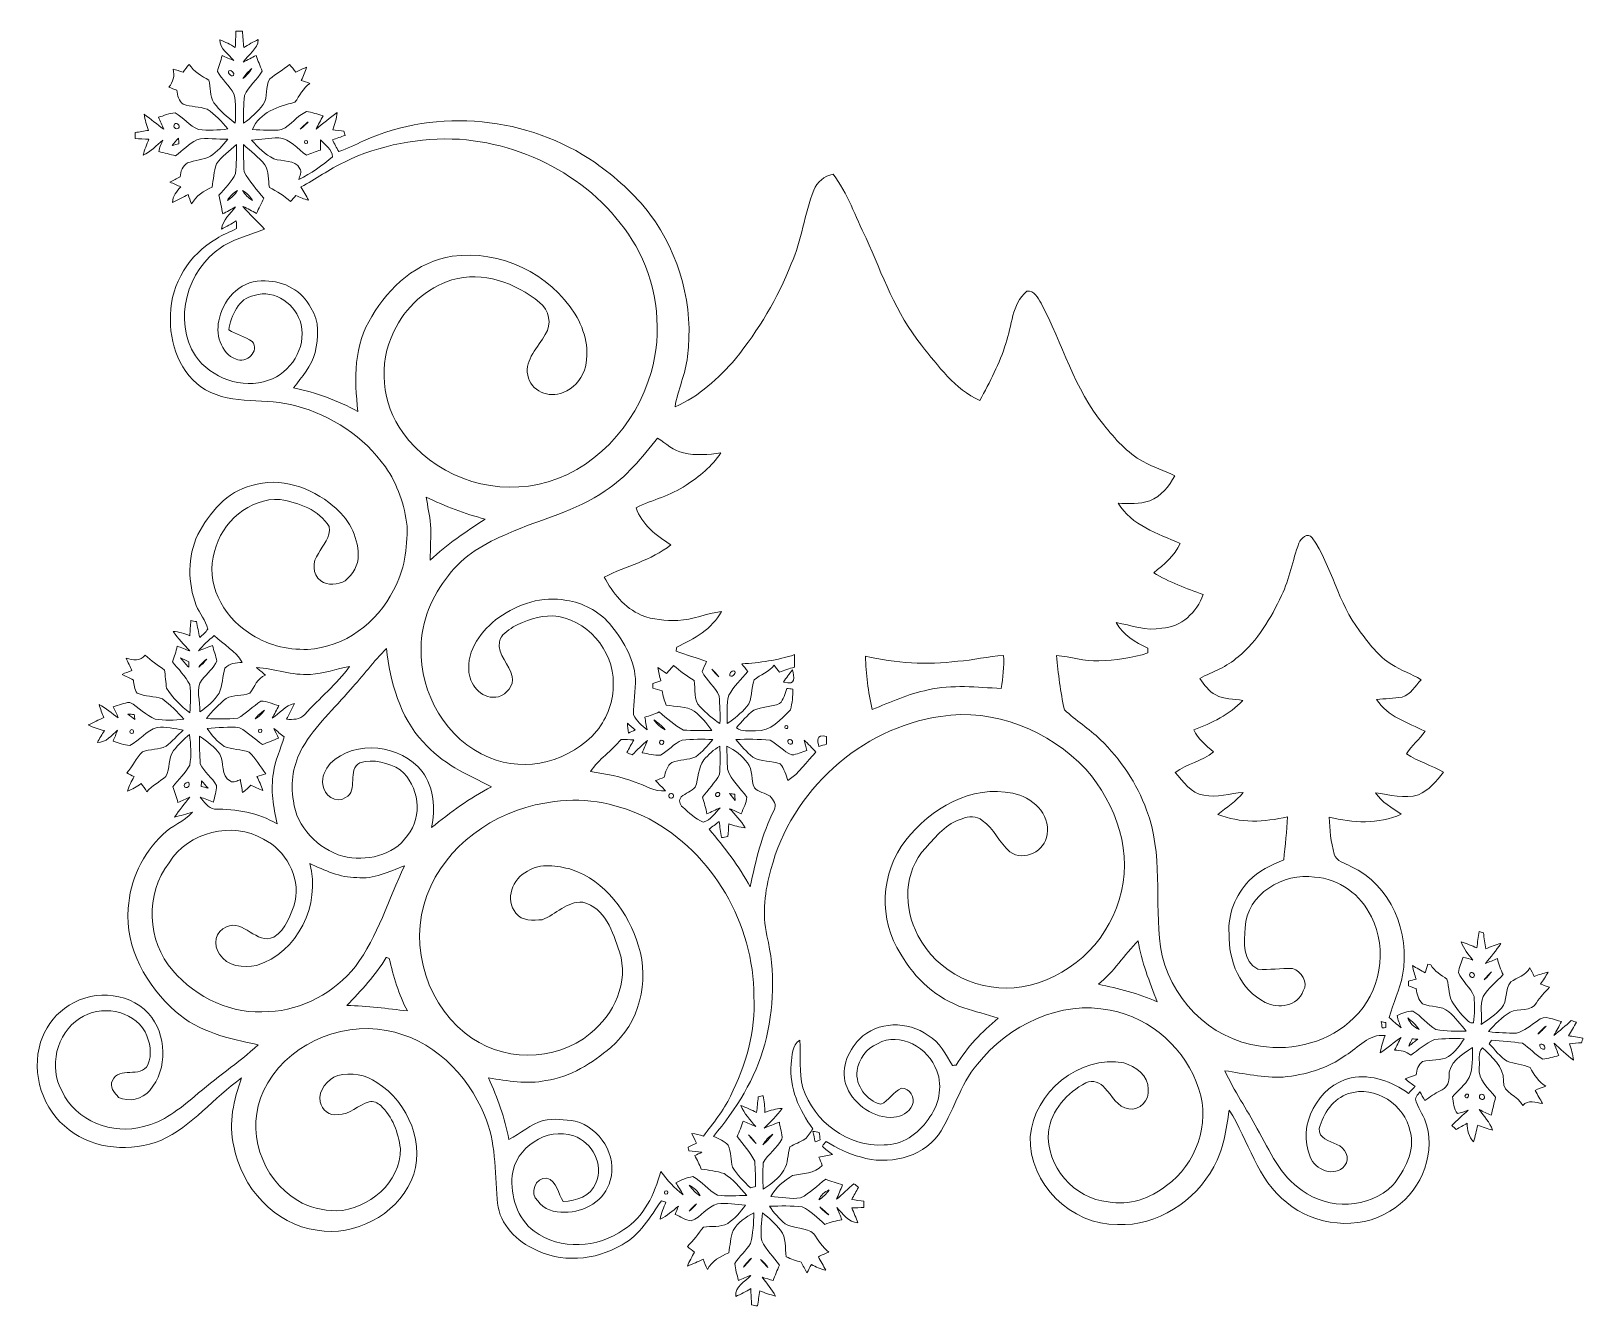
# Model space of a CAD drawing. Header units: centimetres. Extents: x -16.3 to 16.1, y -13.3 to 13.3.
import ezdxf

# ---------------------------------------------------------------- set-up
doc = ezdxf.new("R2010")
doc.units = ezdxf.units.CM
doc.header["$MEASUREMENT"] = 0
doc.layers.add('Layer 1', color=7, linetype='Continuous')

msp = doc.modelspace()

# ---------------------------------------------------------------- linework, layer by layer
at = {"layer": 'Layer 1', "color": 8, "lineweight": 9}
for points, knots in [([(-11.97777, 13.29497), (-11.93297, 13.29603), (-11.88781, 13.29673), (-11.8423, 13.29708), (-11.8423, 13.29708), (-11.83419, 13.18173), (-11.82502, 13.06602), (-11.8169, 12.95066), (-11.8169, 12.95066), (-11.71883, 13.01345), (-11.61864, 13.07307), (-11.5114, 13.11928), (-11.5114, 13.11928), (-11.52268, 12.91608), (-11.72165, 12.80884), (-11.82431, 12.65044), (-11.82431, 12.65044), (-11.73329, 12.69278), (-11.64545, 12.74181), (-11.55549, 12.78662), (-11.55549, 12.78662), (-11.52092, 12.67655), (-11.46942, 12.57248), (-11.43378, 12.46312), (-11.43378, 12.46312), (-11.52762, 12.27262), (-11.72095, 12.14668), (-11.80314, 11.94983), (-11.80314, 11.94983), (-11.81867, 11.75827), (-11.82396, 11.56636), (-11.81867, 11.37409), (-11.81867, 11.37409), (-11.65992, 11.47816), (-11.52762, 11.6168), (-11.4098, 11.76462), (-11.4098, 11.76462), (-11.30573, 11.92125), (-11.36817, 12.1368), (-11.27468, 12.29767), (-11.27468, 12.29767), (-11.14627, 12.4102), (-10.98964, 12.4864), (-10.86123, 12.59964), (-10.86123, 12.59964), (-10.81642, 12.54673), (-10.77197, 12.49381), (-10.72752, 12.44125), (-10.72752, 12.44125), (-10.65415, 12.47723), (-10.57971, 12.5111), (-10.50386, 12.54179), (-10.50386, 12.54179), (-10.53561, 12.44689), (-10.57265, 12.35411), (-10.61463, 12.26345), (-10.61463, 12.26345), (-10.55537, 12.24475), (-10.49575, 12.22535), (-10.43648, 12.20559), (-10.43648, 12.20559), (-10.58042, 12.10575), (-10.64815, 11.94595), (-10.74728, 11.81048), (-10.74728, 11.81048), (-11.09406, 11.73146), (-11.48952, 11.6034), (-11.63205, 11.2411), (-11.63205, 11.2411), (-11.43026, 11.23686), (-11.22529, 11.21393), (-11.02456, 11.24039), (-11.02456, 11.24039), (-10.82948, 11.33141), (-10.70353, 11.5279), (-10.5088, 11.61927), (-10.5088, 11.61927), (-10.38992, 11.60375), (-10.27703, 11.55895), (-10.16061, 11.53178), (-10.16061, 11.53178), (-10.20894, 11.43795), (-10.26045, 11.34552), (-10.30772, 11.25097), (-10.30772, 11.25097), (-10.16096, 11.36598), (-10.01809, 11.48592), (-9.86922, 11.59846), (-9.86922, 11.59846), (-9.8738, 11.47252), (-9.9186, 11.35469), (-9.95847, 11.23686), (-9.95847, 11.23686), (-9.90061, 11.22945), (-9.7842, 11.21499), (-9.72634, 11.20758), (-9.72634, 11.20758), (-9.72034, 11.18571), (-9.70835, 11.14267), (-9.70235, 11.12115), (-9.70235, 11.12115), (-9.78913, 11.0894), (-9.87627, 11.05871), (-9.96376, 11.02872), (-9.96376, 11.02872), (-9.92143, 10.94688), (-9.88474, 10.86186), (-9.83323, 10.78531), (-9.83323, 10.78531), (-9.65226, 10.83681), (-9.48716, 10.93136), (-9.31535, 11.00685), (-9.31535, 11.00685), (-7.77125, 11.70958), (-5.87824, 11.51168), (-4.48653, 10.55318), (-4.48653, 10.55318), (-4.06002, 10.24697), (-3.65539, 9.89913), (-3.34247, 9.47438), (-3.34247, 9.47438), (-2.71241, 8.63689), (-2.42419, 7.54716), (-2.55684, 6.50858), (-2.55684, 6.50858), (-2.59388, 6.14699), (-2.76004, 5.81608), (-2.81719, 5.45977), (-2.81719, 5.45977), (-2.31272, 5.66791), (-1.91337, 6.0595), (-1.5546, 6.45955), (-1.5546, 6.45955), (-1.07729, 7.05962), (-0.67547, 7.72425), (-0.39431, 8.43898), (-0.39431, 8.43898), (-0.16642, 8.92898), (-0.12655, 9.48038), (0.077, 9.9785), (0.077, 9.9785), (0.14685, 10.14819), (0.29678, 10.27413), (0.47811, 10.31257), (0.47811, 10.31257), (0.78855, 9.91148), (0.94237, 9.42535), (1.16744, 8.97697), (1.16744, 8.97697), (1.50787, 8.21144), (1.79115, 7.40675), (2.32243, 6.7453), (2.32243, 6.7453), (2.6738, 6.31138), (3.01317, 5.82419), (3.54199, 5.59207), (3.54199, 5.59207), (3.74342, 5.97836), (3.96214, 6.36077), (4.08209, 6.78234), (4.08209, 6.78234), (4.21967, 7.14746), (4.19639, 7.5969), (4.51988, 7.86889), (4.51988, 7.86889), (4.67581, 7.89923), (4.74884, 7.72708), (4.81869, 7.6216), (4.81869, 7.6216), (5.26283, 6.77916), (5.5119, 5.82596), (6.12608, 5.08019), (6.12608, 5.08019), (6.36138, 4.78985), (6.61574, 4.50022), (6.9477, 4.31748), (6.9477, 4.31748), (7.1569, 4.19471), (7.39185, 4.12839), (7.60881, 4.0215), (7.60881, 4.0215), (7.48851, 3.80419), (7.32623, 3.58935), (7.08528, 3.50045), (7.08528, 3.50045), (6.87327, 3.41825), (6.64467, 3.43977), (6.42383, 3.44753), (6.42383, 3.44753), (6.7131, 2.98786), (7.24474, 2.81288), (7.71852, 2.61003), (7.71852, 2.61003), (7.60246, 2.3525), (7.38585, 2.1687), (7.16889, 1.99831), (7.16889, 1.99831), (7.49027, 1.79687), (7.84834, 1.67093), (8.20324, 1.54252), (8.20324, 1.54252), (8.06318, 1.1781), (7.74815, 0.85425), (7.33752, 0.84261), (7.33752, 0.84261), (7.01297, 0.77029), (6.70111, 0.9054), (6.38537, 0.95761), (6.38537, 0.95761), (6.52895, 0.70009), (6.78683, 0.54663), (7.04472, 0.42174), (7.04472, 0.42174), (7.04577, 0.3974), (7.04824, 0.34872), (7.0493, 0.32438), (7.0493, 0.32438), (6.71875, 0.21643), (6.37056, 0.17374), (6.02448, 0.15716), (6.02448, 0.15716), (5.72533, 0.14869), (5.43746, 0.24324), (5.14183, 0.2704), (5.14183, 0.2704), (5.17746, -0.10813), (5.21944, -0.48736), (5.30517, -0.85884), (5.30517, -0.85884), (5.5373, -1.08497), (5.82234, -1.2536), (6.05412, -1.48255), (6.05412, -1.48255), (6.48027, -1.89142), (6.8147, -2.39801), (7.02073, -2.95187), (7.02073, -2.95187), (7.36927, -3.86239), (7.18442, -4.85722), (7.31, -5.80267), (7.31, -5.80267), (7.46452, -6.84371), (8.34047, -7.74682), (9.39351, -7.877), (9.39351, -7.877), (10.08883, -7.99058), (10.8399, -7.78492), (11.34684, -7.28892), (11.34684, -7.28892), (11.89894, -6.76011), (12.06368, -5.85841), (11.70879, -5.1779), (11.70879, -5.1779), (11.49748, -4.72105), (11.03146, -4.38556), (10.52628, -4.34992), (10.52628, -4.34992), (9.87717, -4.25044), (9.10564, -4.70763), (9.07672, -5.40614), (9.07672, -5.40614), (9.04673, -5.69542), (9.02627, -6.12369), (9.342, -6.27116), (9.342, -6.27116), (9.58189, -6.29973), (9.82496, -6.23976), (10.06696, -6.25846), (10.06696, -6.25846), (10.24547, -6.31525), (10.39787, -6.54985), (10.28992, -6.72518), (10.28992, -6.72518), (10.17103, -7.04127), (9.76781, -7.11077), (9.49652, -6.96401), (9.49652, -6.96401), (8.97123, -6.70825), (8.72323, -6.08912), (8.74158, -5.53173), (8.74158, -5.53173), (8.71018, -5.12322), (8.88198, -4.72387), (9.15644, -4.42895), (9.15644, -4.42895), (9.35259, -4.21868), (9.62211, -4.10263), (9.8814, -3.99009), (9.8814, -3.99009), (9.90892, -3.69059), (9.94984, -3.39214), (9.95831, -3.09157), (9.95831, -3.09157), (9.47923, -3.20904), (8.97018, -3.23092), (8.50451, -3.04253), (8.50451, -3.04253), (8.6869, -2.89719), (8.88798, -2.76948), (9.0372, -2.5871), (9.0372, -2.5871), (8.76168, -2.5998), (8.48758, -2.70563), (8.21241, -2.64143), (8.21241, -2.64143), (7.93901, -2.61179), (7.78661, -2.34968), (7.61868, -2.16729), (7.61868, -2.16729), (7.86175, -1.98314), (8.1789, -1.93516), (8.41667, -1.74114), (8.41667, -1.74114), (8.26533, -1.60108), (8.08647, -1.47585), (8.0078, -1.27723), (8.0078, -1.27723), (8.38421, -1.14177), (8.74652, -0.95973), (9.02627, -0.66693), (9.02627, -0.66693), (8.83894, -0.62883), (8.63468, -0.64894), (8.46359, -0.55263), (8.46359, -0.55263), (8.31648, -0.47643), (8.22158, -0.33673), (8.12845, -0.20585), (8.12845, -0.20585), (8.40079, -0.06615), (8.69995, 0.03016), (8.9282, 0.24394), (8.9282, 0.24394), (9.34059, 0.57944), (9.61117, 1.05075), (9.83695, 1.52418), (9.83695, 1.52418), (10.00064, 1.87166), (10.06837, 2.25337), (10.19573, 2.6132), (10.19573, 2.6132), (10.23947, 2.71587), (10.37776, 2.85275), (10.47477, 2.72786), (10.47477, 2.72786), (10.88682, 2.12566), (11.01417, 1.36825), (11.46255, 0.78546), (11.46255, 0.78546), (11.65623, 0.52758), (11.85131, 0.25276), (12.13565, 0.08625), (12.13565, 0.08625), (12.32474, -0.04957), (12.55581, -0.10566), (12.74772, -0.23654), (12.74772, -0.23654), (12.62425, -0.36213), (12.52935, -0.54028), (12.3519, -0.59637), (12.3519, -0.59637), (12.1741, -0.62389), (11.9956, -0.63059), (11.81745, -0.64682), (11.81745, -0.64682), (12.05169, -1.00313), (12.46691, -1.13083), (12.82992, -1.30969), (12.82992, -1.30969), (12.71315, -1.47726), (12.55017, -1.60849), (12.4408, -1.781), (12.4408, -1.781), (12.67999, -1.94504), (12.96856, -2.01454), (13.21586, -2.16518), (13.21586, -2.16518), (13.06593, -2.3458), (12.91176, -2.54053), (12.69198, -2.63754), (12.69198, -2.63754), (12.39635, -2.72362), (12.09226, -2.63896), (11.7991, -2.59098), (11.7991, -2.59098), (11.92222, -2.79418), (12.14694, -2.90036), (12.33074, -3.03971), (12.33074, -3.03971), (11.8559, -3.25349), (11.32356, -3.22633), (10.83073, -3.10004), (10.83073, -3.10004), (10.84413, -3.35792), (10.86001, -3.62109), (10.93585, -3.87015), (10.93585, -3.87015), (10.97607, -4.02714), (11.16022, -4.05712), (11.28052, -4.12803), (11.28052, -4.12803), (12.11872, -4.5048), (12.52618, -5.51903), (12.35896, -6.39392), (12.35896, -6.39392), (12.30887, -6.70225), (12.15647, -6.97953), (12.08238, -7.28151), (12.08238, -7.28151), (12.16246, -7.35418), (12.24325, -7.42686), (12.33003, -7.49212), (12.33003, -7.49212), (12.29969, -7.40851), (12.26195, -7.32737), (12.24572, -7.23988), (12.24572, -7.23988), (12.34979, -7.19649), (12.45915, -7.14569), (12.5731, -7.14463), (12.5731, -7.14463), (12.75301, -7.248), (12.87366, -7.42932), (13.05746, -7.52881), (13.05746, -7.52881), (13.26454, -7.57608), (13.47691, -7.56303), (13.68787, -7.56338), (13.68787, -7.56338), (13.57287, -7.42262), (13.4561, -7.28222), (13.3224, -7.1598), (13.3224, -7.1598), (13.17458, -7.02681), (12.95198, -7.0709), (12.77912, -6.99576), (12.77912, -6.99576), (12.69233, -6.91356), (12.65917, -6.79186), (12.64224, -6.6772), (12.64224, -6.6772), (12.60308, -6.66344), (12.52477, -6.63593), (12.48561, -6.62217), (12.48561, -6.62217), (12.48525, -6.59712), (12.4849, -6.54703), (12.48455, -6.52198), (12.48455, -6.52198), (12.53817, -6.50752), (12.59179, -6.49305), (12.64577, -6.47859), (12.64577, -6.47859), (12.6119, -6.38757), (12.58192, -6.29444), (12.56604, -6.19848), (12.56604, -6.19848), (12.65565, -6.24646), (12.74384, -6.29761), (12.83203, -6.34947), (12.83203, -6.34947), (12.85073, -6.28985), (12.86872, -6.23023), (12.88707, -6.17061), (12.88707, -6.17061), (12.90365, -6.17273), (12.9361, -6.17661), (12.95233, -6.17838), (12.95233, -6.17838), (13.01936, -6.32548), (13.17035, -6.3851), (13.28641, -6.48212), (13.28641, -6.48212), (13.33933, -6.64863), (13.30864, -6.84936), (13.42117, -6.99506), (13.42117, -6.99506), (13.5136, -7.12276), (13.61026, -7.25047), (13.7295, -7.35489), (13.7295, -7.35489), (13.75984, -7.38417), (13.7997, -7.40287), (13.8431, -7.38981), (13.8431, -7.38981), (13.86426, -7.20707), (13.86708, -7.02469), (13.85121, -6.84266), (13.85121, -6.84266), (13.78242, -6.6518), (13.59933, -6.52657), (13.52418, -6.33854), (13.52418, -6.33854), (13.53935, -6.22706), (13.5898, -6.12475), (13.62332, -6.01821), (13.62332, -6.01821), (13.69175, -6.03762), (13.76055, -6.05878), (13.82898, -6.08101), (13.82898, -6.08101), (13.73021, -5.96636), (13.63425, -5.84641), (13.58522, -5.70142), (13.58522, -5.70142), (13.69528, -5.73811), (13.80253, -5.78362), (13.91153, -5.82524), (13.91153, -5.82524), (13.92071, -5.70989), (13.94046, -5.60158), (13.95598, -5.48869), (13.95598, -5.48869), (13.97856, -5.49575), (14.02442, -5.50951), (14.04735, -5.51621), (14.04735, -5.51621), (14.06041, -5.62487), (14.0784, -5.7374), (14.09568, -5.84712), (14.09568, -5.84712), (14.1987, -5.80267), (14.30347, -5.7628), (14.41248, -5.73493), (14.41248, -5.73493), (14.31582, -5.88275), (14.19764, -6.01398), (14.08863, -6.15227), (14.08863, -6.15227), (14.17188, -6.1184), (14.25514, -6.08418), (14.3391, -6.05173), (14.3391, -6.05173), (14.36838, -6.16638), (14.40613, -6.27892), (14.45693, -6.38616), (14.45693, -6.38616), (14.31935, -6.53821), (14.15001, -6.66556), (14.03889, -6.83913), (14.03889, -6.83913), (13.97362, -7.02434), (14.02054, -7.23353), (14.00185, -7.4265), (14.00185, -7.4265), (14.1479, -7.31996), (14.30453, -7.22189), (14.42553, -7.08607), (14.42553, -7.08607), (14.55782, -6.93261), (14.48339, -6.68849), (14.61603, -6.5375), (14.61603, -6.5375), (14.75644, -6.44649), (14.93106, -6.40168), (15.01608, -6.24223), (15.01608, -6.24223), (15.04642, -6.30185), (15.07641, -6.36182), (15.10569, -6.4225), (15.10569, -6.4225), (15.20023, -6.38616), (15.29689, -6.35759), (15.39567, -6.33395), (15.39567, -6.33395), (15.3491, -6.42003), (15.29548, -6.50187), (15.23939, -6.58195), (15.23939, -6.58195), (15.30148, -6.60488), (15.36357, -6.62746), (15.42636, -6.65039), (15.42636, -6.65039), (15.329, -6.75164), (15.23022, -6.85147), (15.15684, -6.97248), (15.15684, -6.97248), (15.04677, -7.16968), (14.77831, -7.07796), (14.60474, -7.1658), (14.60474, -7.1658), (14.43259, -7.27551), (14.28513, -7.41945), (14.15354, -7.57467), (14.15354, -7.57467), (14.34757, -7.59831), (14.54336, -7.60889), (14.73915, -7.60395), (14.73915, -7.60395), (14.9046, -7.55985), (15.0376, -7.44026), (15.17871, -7.34819), (15.17871, -7.34819), (15.31806, -7.21096), (15.51914, -7.32808), (15.67754, -7.36441), (15.67754, -7.36441), (15.62568, -7.46284), (15.56783, -7.55774), (15.51385, -7.6551), (15.51385, -7.6551), (15.63944, -7.55562), (15.76327, -7.45331), (15.87968, -7.34325), (15.87968, -7.34325), (15.91567, -7.35454), (15.95165, -7.36618), (15.98834, -7.37782), (15.98834, -7.37782), (15.93542, -7.47483), (15.87615, -7.56797), (15.82112, -7.66357), (15.82112, -7.66357), (15.91214, -7.67204), (16.02644, -7.69779), (16.1238, -7.71296), (16.1238, -7.71296), (16.1171, -7.73589), (16.10334, -7.78246), (16.09629, -7.80574), (16.09629, -7.80574), (16.01056, -7.81279), (15.9259, -7.82091), (15.84229, -7.82937), (15.84229, -7.82937), (15.88145, -7.93838), (15.91531, -8.05021), (15.92448, -8.16663), (15.92448, -8.16663), (15.78196, -8.05833), (15.64967, -7.93943), (15.52055, -7.81667), (15.52055, -7.81667), (15.55336, -7.90274), (15.58688, -7.98848), (15.61863, -8.07526), (15.61863, -8.07526), (15.50644, -8.09572), (15.39814, -8.1377), (15.28419, -8.14723), (15.28419, -8.14723), (15.12862, -8.05762), (15.01397, -7.91122), (14.86086, -7.81809), (14.86086, -7.81809), (14.64672, -7.78492), (14.43223, -7.7694), (14.21704, -7.75247), (14.21704, -7.75247), (14.20469, -7.77152), (14.17965, -7.80891), (14.1673, -7.82796), (14.1673, -7.82796), (14.29042, -7.94861), (14.39096, -8.10101), (14.53983, -8.19344), (14.53983, -8.19344), (14.69541, -8.24812), (14.8658, -8.25906), (15.02032, -8.3215), (15.02032, -8.3215), (15.10675, -8.47002), (15.19212, -8.62489), (15.34699, -8.71308), (15.34699, -8.71308), (15.28243, -8.75083), (15.17377, -8.75118), (15.12685, -8.80128), (15.12685, -8.80128), (15.1773, -8.89335), (15.23022, -8.98401), (15.27961, -9.07715), (15.27961, -9.07715), (15.13744, -9.04928), (14.98292, -8.9886), (14.86756, -9.1149), (14.86756, -9.1149), (14.7709, -8.90464), (14.45058, -8.86936), (14.46822, -8.60019), (14.46822, -8.60019), (14.46434, -8.3028), (14.22798, -8.09678), (14.02548, -7.91581), (14.02548, -7.91581), (13.92071, -8.01986), (13.97892, -8.18956), (13.95951, -8.31903), (13.95951, -8.31903), (13.92635, -8.58184), (14.15777, -8.75436), (14.30171, -8.94133), (14.30171, -8.94133), (14.26925, -9.06692), (14.23821, -9.19321), (14.20787, -9.3195), (14.20787, -9.3195), (14.12426, -9.2807), (14.04171, -9.24013), (13.95881, -9.20097), (13.95881, -9.20097), (14.06111, -9.33714), (14.17823, -9.46697), (14.23856, -9.6296), (14.23856, -9.6296), (14.13414, -9.59925), (14.03183, -9.56328), (13.93058, -9.52518), (13.93058, -9.52518), (13.9013, -9.64089), (13.8759, -9.75872), (13.84133, -9.87337), (13.84133, -9.87337), (13.7355, -9.77283), (13.7101, -9.62678), (13.70939, -9.48602), (13.70939, -9.48602), (13.63143, -9.52871), (13.55452, -9.57316), (13.47832, -9.6183), (13.47832, -9.6183), (13.44869, -9.59043), (13.41941, -9.56292), (13.39048, -9.53576), (13.39048, -9.53576), (13.49667, -9.42181), (13.61414, -9.31916), (13.72809, -9.21297), (13.72809, -9.21297), (13.65471, -9.23731), (13.5831, -9.26765), (13.50725, -9.28247), (13.50725, -9.28247), (13.41235, -9.19992), (13.43599, -9.04468), (13.3986, -8.93145), (13.3986, -8.93145), (13.5203, -8.80339), (13.66388, -8.68909), (13.75208, -8.53281), (13.75208, -8.53281), (13.83392, -8.33348), (13.80993, -8.1137), (13.82193, -7.90381), (13.82193, -7.90381), (13.59792, -8.05303), (13.30335, -8.21814), (13.33192, -8.53281), (13.33192, -8.53281), (13.32945, -8.65558), (13.26666, -8.766), (13.14742, -8.80763), (13.14742, -8.80763), (13.03171, -8.8609), (12.93363, -8.94239), (12.8278, -9.01047), (12.8278, -9.01047), (12.78829, -8.95191), (12.75442, -8.88946), (12.71985, -8.82915), (12.71985, -8.82915), (12.68034, -8.893), (12.60308, -8.96038), (12.64436, -9.04222), (12.64436, -9.04222), (12.70786, -9.20556), (12.81298, -9.35055), (12.86237, -9.52059), (12.86237, -9.52059), (13.04864, -10.20181), (12.70186, -10.97086), (12.09508, -11.31799), (12.09508, -11.31799), (11.43786, -11.73286), (10.53369, -11.62491), (9.94243, -11.14125), (9.94243, -11.14125), (9.32366, -10.65936), (9.14621, -9.85079), (8.7451, -9.21226), (8.7451, -9.21226), (8.67278, -9.61408), (8.63222, -10.03776), (8.42196, -10.39654), (8.42196, -10.39654), (8.03285, -11.11374), (7.24545, -11.63691), (6.41465, -11.59951), (6.41465, -11.59951), (5.45016, -11.61574), (4.55904, -10.74226), (4.59185, -9.77), (4.59185, -9.77), (4.66558, -8.83938), (5.6135, -8.06291), (6.54483, -8.22484), (6.54483, -8.22484), (6.7886, -8.29645), (7.06835, -8.4926), (7.04965, -8.77764), (7.04965, -8.77764), (7.09269, -8.99813), (6.86974, -9.23343), (6.64784, -9.18581), (6.64784, -9.18581), (6.41395, -9.153), (6.3, -8.90746), (6.15148, -8.75577), (6.15148, -8.75577), (6.06082, -8.63899), (5.89113, -8.57197), (5.75355, -8.6457), (5.75355, -8.6457), (5.36161, -8.84291), (5.02824, -9.21579), (4.97179, -9.66347), (4.97179, -9.66347), (4.91782, -10.37643), (5.50696, -11.06364), (6.21816, -11.12432), (6.21816, -11.12432), (6.65278, -11.20899), (7.09693, -11.05553), (7.43665, -10.78601), (7.43665, -10.78601), (8.04519, -10.34186), (8.35528, -9.49837), (8.10975, -8.77447), (8.10975, -8.77447), (7.85152, -7.94509), (7.11668, -7.28751), (6.26155, -7.12911), (6.26155, -7.12911), (5.21556, -6.90792), (4.13747, -7.44379), (3.49048, -8.25236), (3.49048, -8.25236), (3.12324, -8.69086), (2.98953, -9.26094), (2.67556, -9.73085), (2.67556, -9.73085), (2.30973, -10.21768), (1.61758, -10.36126), (1.0542, -10.18946), (1.0542, -10.18946), (0.79385, -10.12913), (0.5596, -10.00142), (0.33382, -9.8642), (0.33382, -9.8642), (0.30701, -9.89701), (0.2802, -9.92946), (0.25621, -9.96439), (0.25621, -9.96439), (0.31724, -10.03353), (0.39803, -10.08151), (0.46929, -10.13972), (0.46929, -10.13972), (0.37475, -10.15947), (0.27809, -10.17498), (0.18495, -10.19546), (0.18495, -10.19546), (0.20753, -10.25155), (0.2294, -10.30729), (0.25092, -10.36408), (0.25092, -10.36408), (0.09429, -10.544), (-0.15301, -10.53165), (-0.3675, -10.57646), (-0.3675, -10.57646), (-0.54212, -10.68652), (-0.72098, -10.82411), (-0.81729, -11.01214), (-0.81729, -11.01214), (-0.61303, -11.02307), (-0.40348, -11.07458), (-0.19852, -11.04283), (-0.19852, -11.04283), (-0.00202, -10.94793), (0.15285, -10.78389), (0.32536, -10.65407), (0.32536, -10.65407), (0.44177, -10.69675), (0.55749, -10.7345), (0.67637, -10.7726), (0.67637, -10.7726), (0.63721, -10.87314), (0.59241, -10.97157), (0.55219, -11.07211), (0.55219, -11.07211), (0.67355, -10.96416), (0.79349, -10.85515), (0.91414, -10.74649), (0.91414, -10.74649), (0.94589, -10.7726), (0.978, -10.79906), (1.01045, -10.82587), (1.01045, -10.82587), (0.96142, -10.90771), (0.91273, -10.98956), (0.87252, -11.07634), (0.87252, -11.07634), (0.9346, -11.08551), (1.05913, -11.10456), (1.12122, -11.11374), (1.12122, -11.11374), (1.12158, -11.15572), (1.12193, -11.1977), (1.12299, -11.24038), (1.12299, -11.24038), (1.05949, -11.24356), (0.93249, -11.25026), (0.86899, -11.25344), (0.86899, -11.25344), (0.91379, -11.35574), (0.96, -11.45734), (0.9981, -11.56247), (0.9981, -11.56247), (0.79949, -11.55259), (0.68378, -11.37373), (0.55819, -11.24603), (0.55819, -11.24603), (0.59382, -11.33069), (0.62945, -11.41536), (0.66438, -11.50073), (0.66438, -11.50073), (0.54337, -11.52225), (0.42237, -11.54765), (0.30807, -11.59457), (0.30807, -11.59457), (0.15849, -11.4651), (0.01562, -11.31976), (-0.16289, -11.23015), (-0.16289, -11.23015), (-0.39008, -11.20546), (-0.61797, -11.20969), (-0.84551, -11.21675), (-0.84551, -11.21675), (-0.7545, -11.35292), (-0.6476, -11.48062), (-0.51813, -11.58187), (-0.51813, -11.58187), (-0.33963, -11.69652), (-0.0821, -11.64925), (0.08053, -11.79072), (0.08053, -11.79072), (0.16837, -11.93042), (0.25727, -12.07012), (0.38956, -12.17348), (0.38956, -12.17348), (0.31654, -12.20488), (0.24422, -12.23698), (0.17225, -12.27014), (0.17225, -12.27014), (0.22587, -12.36151), (0.27844, -12.45394), (0.325, -12.54954), (0.325, -12.54954), (0.21882, -12.52943), (0.12039, -12.48463), (0.02832, -12.42995), (0.02832, -12.42995), (-0.00343, -12.48922), (-0.03518, -12.54813), (-0.06728, -12.60775), (-0.06728, -12.60775), (-0.10785, -12.53437), (-0.14701, -12.45535), (-0.18335, -12.38268), (-0.18335, -12.38268), (-0.29165, -12.35692), (-0.39607, -12.31847), (-0.49662, -12.27226), (-0.49662, -12.27226), (-0.52766, -12.08881), (-0.4878, -11.8708), (-0.61868, -11.71769), (-0.61868, -11.71769), (-0.7291, -11.58222), (-0.85398, -11.45805), (-0.99438, -11.35468), (-0.99438, -11.35468), (-1.0152, -11.54765), (-1.03813, -11.74591), (-1.00991, -11.93888), (-1.00991, -11.93888), (-0.91183, -12.12374), (-0.7679, -12.28037), (-0.64161, -12.44724), (-0.64161, -12.44724), (-0.68712, -12.55342), (-0.73157, -12.6582), (-0.76825, -12.76897), (-0.76825, -12.76897), (-0.84587, -12.74674), (-0.92277, -12.72276), (-1.00003, -12.69947), (-1.00003, -12.69947), (-0.90302, -12.82612), (-0.79648, -12.94783), (-0.72098, -13.09), (-0.72098, -13.09), (-0.83422, -13.06248), (-0.94358, -13.02367), (-1.05153, -12.98099), (-1.05153, -12.98099), (-1.06741, -13.08329), (-1.08011, -13.19301), (-1.09775, -13.29708), (-1.09775, -13.29708), (-1.13902, -13.28967), (-1.17995, -13.28297), (-1.22087, -13.27626), (-1.22087, -13.27626), (-1.22757, -13.16091), (-1.23075, -13.05013), (-1.23886, -12.93619), (-1.23886, -12.93619), (-1.34187, -12.99369), (-1.44488, -13.05119), (-1.55248, -13.09987), (-1.55248, -13.09987), (-1.56765, -12.89174), (-1.3581, -12.79437), (-1.23639, -12.65926), (-1.23639, -12.65926), (-1.32353, -12.69347), (-1.40996, -12.72911), (-1.49709, -12.76403), (-1.49709, -12.76403), (-1.5232, -12.64761), (-1.55812, -12.53226), (-1.57329, -12.41408), (-1.57329, -12.41408), (-1.47698, -12.26309), (-1.33482, -12.14596), (-1.2438, -11.9918), (-1.2438, -11.9918), (-1.1863, -11.78507), (-1.18136, -11.56811), (-1.17148, -11.35504), (-1.17148, -11.35504), (-1.34293, -11.43935), (-1.50415, -11.55682), (-1.60787, -11.72051), (-1.60787, -11.72051), (-1.66643, -11.86903), (-1.66607, -12.03378), (-1.69853, -12.18936), (-1.69853, -12.18936), (-1.88127, -12.25815), (-2.04213, -12.36327), (-2.14373, -12.53367), (-2.14373, -12.53367), (-2.17548, -12.46452), (-2.20406, -12.39432), (-2.23052, -12.32341), (-2.23052, -12.32341), (-2.33953, -12.3728), (-2.44748, -12.42395), (-2.56037, -12.46382), (-2.56037, -12.46382), (-2.51803, -12.36433), (-2.46441, -12.27049), (-2.41008, -12.17701), (-2.41008, -12.17701), (-2.45947, -12.13785), (-2.50851, -12.09869), (-2.55719, -12.05918), (-2.55719, -12.05918), (-2.43725, -11.93147), (-2.33141, -11.79178), (-2.22487, -11.65278), (-2.22487, -11.65278), (-2.05942, -11.62421), (-1.8721, -11.66266), (-1.71899, -11.57799), (-1.71899, -11.57799), (-1.574, -11.47392), (-1.44947, -11.34128), (-1.35034, -11.19311), (-1.35034, -11.19311), (-1.54472, -11.18641), (-1.73945, -11.14302), (-1.93348, -11.16383), (-1.93348, -11.16383), (-2.14797, -11.22486), (-2.2725, -11.44429), (-2.47993, -11.52119), (-2.47993, -11.52119), (-2.60129, -11.50426), (-2.70606, -11.43406), (-2.81789, -11.3882), (-2.81789, -11.3882), (-2.79426, -11.33105), (-2.77133, -11.2739), (-2.74875, -11.2171), (-2.74875, -11.2171), (-2.8694, -11.31341), (-2.98617, -11.41818), (-3.12763, -11.48415), (-3.12763, -11.48415), (-3.10576, -11.36033), (-3.05355, -11.24603), (-3.00875, -11.12996), (-3.00875, -11.12996), (-3.03238, -11.12291), (-3.0793, -11.1088), (-3.10294, -11.10174), (-3.10294, -11.10174), (-3.33154, -11.44006), (-3.55061, -11.82247), (-3.9235, -12.02037), (-3.9235, -12.02037), (-4.48124, -12.35481), (-5.21325, -12.40878), (-5.79146, -12.0934), (-5.79146, -12.0934), (-6.18304, -11.90325), (-6.51571, -11.52014), (-6.52876, -11.06964), (-6.52876, -11.06964), (-6.58344, -10.48156), (-6.54852, -9.87125), (-6.79229, -9.31845), (-6.79229, -9.31845), (-7.1433, -8.46014), (-7.8993, -7.7059), (-8.8391, -7.55386), (-8.8391, -7.55386), (-9.84064, -7.35348), (-10.96353, -7.87771), (-11.40203, -8.81185), (-11.40203, -8.81185), (-11.79115, -9.60737), (-11.44895, -10.65618), (-10.69013, -11.09821), (-10.69013, -11.09821), (-10.44989, -11.24991), (-10.16202, -11.29894), (-9.88333, -11.31588), (-9.88333, -11.31588), (-9.2127, -11.27778), (-8.53289, -10.72145), (-8.54736, -10.01201), (-8.54736, -10.01201), (-8.59287, -9.68604), (-8.70858, -9.34844), (-8.95517, -9.11842), (-8.95517, -9.11842), (-9.02043, -9.06127), (-9.11251, -9.01612), (-9.2007, -9.0387), (-9.2007, -9.0387), (-9.42507, -9.10819), (-9.60146, -9.30469), (-9.84875, -9.30575), (-9.84875, -9.30575), (-10.02408, -9.33891), (-10.18989, -9.20556), (-10.21811, -9.03764), (-10.21811, -9.03764), (-10.26574, -8.79599), (-10.07136, -8.56703), (-9.85299, -8.48907), (-9.85299, -8.48907), (-9.57606, -8.42557), (-9.2702, -8.46684), (-9.03772, -8.63653), (-9.03772, -8.63653), (-8.38226, -9.04752), (-7.99597, -9.95451), (-8.32087, -10.68829), (-8.32087, -10.68829), (-8.65213, -11.41148), (-9.50197, -11.84893), (-10.28549, -11.7184), (-10.28549, -11.7184), (-11.17132, -11.60163), (-11.86488, -10.82199), (-12.02081, -9.96261), (-12.02081, -9.96261), (-12.14463, -9.48179), (-12.02081, -8.99531), (-11.86276, -8.54128), (-11.86276, -8.54128), (-12.44343, -8.95121), (-12.88511, -9.54987), (-13.54657, -9.84515), (-13.54657, -9.84515), (-14.16605, -10.08574), (-14.92135, -10.03952), (-15.45616, -9.62254), (-15.45616, -9.62254), (-16.01496, -9.21579), (-16.25308, -8.44885), (-16.05482, -7.79269), (-16.05482, -7.79269), (-15.95781, -7.52034), (-15.79835, -7.25682), (-15.55423, -7.09348), (-15.55423, -7.09348), (-15.0554, -6.69908), (-14.24295, -6.70966), (-13.8048, -7.19508), (-13.8048, -7.19508), (-13.41675, -7.62935), (-13.39205, -8.35537), (-13.77693, -8.79987), (-13.77693, -8.79987), (-13.92969, -8.98612), (-14.20838, -9.04998), (-14.4271, -8.94627), (-14.4271, -8.94627), (-14.50965, -8.85066), (-14.63242, -8.72296), (-14.55128, -8.59138), (-14.55128, -8.59138), (-14.4197, -8.29575), (-13.96497, -8.55256), (-13.81327, -8.2707), (-13.81327, -8.2707), (-13.72331, -8.0481), (-13.77058, -7.78916), (-13.87148, -7.57855), (-13.87148, -7.57855), (-14.13677, -7.11747), (-14.81234, -7.00599), (-15.2399, -7.30091), (-15.2399, -7.30091), (-15.72533, -7.61453), (-15.89007, -8.31868), (-15.60573, -8.81927), (-15.60573, -8.81927), (-15.32351, -9.43734), (-14.54493, -9.74461), (-13.9057, -9.55092), (-13.9057, -9.55092), (-13.4926, -9.46626), (-13.15781, -9.18544), (-12.84066, -8.92475), (-12.84066, -8.92475), (-12.4138, -8.54657), (-11.93226, -8.23577), (-11.51281, -7.84913), (-11.51281, -7.84913), (-12.1217, -7.72566), (-12.75776, -7.58243), (-13.23648, -7.15663), (-13.23648, -7.15663), (-13.84149, -6.62252), (-14.29481, -5.83301), (-14.22355, -5.00186), (-14.22355, -5.00186), (-14.19639, -4.42154), (-13.9251, -3.86027), (-13.50353, -3.4641), (-13.50353, -3.4641), (-13.32115, -3.27713), (-13.05974, -3.19493), (-12.88652, -2.99985), (-12.88652, -2.99985), (-13.01176, -3.02913), (-13.13347, -3.07076), (-13.2587, -3.10039), (-13.2587, -3.10039), (-13.16063, -2.95504), (-13.04633, -2.82169), (-12.94156, -2.68164), (-12.94156, -2.68164), (-13.02305, -2.72115), (-13.10454, -2.76137), (-13.18815, -2.79665), (-13.18815, -2.79665), (-13.21743, -2.68411), (-13.25059, -2.57263), (-13.29645, -2.46574), (-13.29645, -2.46574), (-13.17933, -2.31616), (-13.03257, -2.18634), (-12.94332, -2.01701), (-12.94332, -2.01701), (-12.90028, -1.80499), (-12.92215, -1.58768), (-12.94544, -1.37495), (-12.94544, -1.37495), (-13.06503, -1.47902), (-13.18039, -1.58944), (-13.28022, -1.71327), (-13.28022, -1.71327), (-13.40193, -1.86673), (-13.34196, -2.09321), (-13.4425, -2.25408), (-13.4425, -2.25408), (-13.57232, -2.36203), (-13.72261, -2.44528), (-13.83938, -2.56946), (-13.83938, -2.56946), (-13.87712, -2.51337), (-13.91522, -2.45728), (-13.95368, -2.40154), (-13.95368, -2.40154), (-14.04258, -2.46574), (-14.13924, -2.51795), (-14.2419, -2.55676), (-14.2419, -2.55676), (-14.20768, -2.45092), (-14.1597, -2.35074), (-14.1022, -2.25619), (-14.1022, -2.25619), (-14.153, -2.23009), (-14.2038, -2.20433), (-14.25424, -2.17823), (-14.25424, -2.17823), (-14.13324, -2.03994), (-14.0581, -1.86637), (-13.92757, -1.73726), (-13.92757, -1.73726), (-13.77094, -1.67376), (-13.58785, -1.69916), (-13.4358, -1.62331), (-13.4358, -1.62331), (-13.31092, -1.51677), (-13.19626, -1.39894), (-13.07985, -1.28358), (-13.07985, -1.28358), (-13.25835, -1.24936), (-13.44074, -1.21726), (-13.62277, -1.22749), (-13.62277, -1.22749), (-13.8482, -1.29205), (-13.98648, -1.50548), (-14.19462, -1.60285), (-14.19462, -1.60285), (-14.31492, -1.60108), (-14.4271, -1.54711), (-14.54211, -1.51748), (-14.54211, -1.51748), (-14.51036, -1.44022), (-14.47861, -1.36296), (-14.44651, -1.28605), (-14.44651, -1.28605), (-14.57104, -1.39506), (-14.6864, -1.54605), (-14.86913, -1.54252), (-14.86913, -1.54252), (-14.82327, -1.45821), (-14.77424, -1.37636), (-14.72273, -1.29593), (-14.72273, -1.29593), (-14.83844, -1.26453), (-14.95274, -1.23031), (-15.06069, -1.1781), (-15.06069, -1.1781), (-14.9531, -1.12307), (-14.84268, -1.07403), (-14.73296, -1.02394), (-14.73296, -1.02394), (-14.77283, -0.93433), (-14.80528, -0.84191), (-14.83245, -0.74842), (-14.83245, -0.74842), (-14.69451, -0.83344), (-14.56751, -0.93469), (-14.43345, -1.02641), (-14.43345, -1.02641), (-14.46732, -0.94915), (-14.5033, -0.8726), (-14.53929, -0.79675), (-14.53929, -0.79675), (-14.42463, -0.765), (-14.3128, -0.71385), (-14.19251, -0.70856), (-14.19251, -0.70856), (-14.00165, -0.79887), (-13.86337, -0.98055), (-13.66334, -1.05534), (-13.66334, -1.05534), (-13.46543, -1.0885), (-13.26153, -1.0825), (-13.06256, -1.05675), (-13.06256, -1.05675), (-13.20014, -0.90294), (-13.34549, -0.75265), (-13.51341, -0.63271), (-13.51341, -0.63271), (-13.68274, -0.57097), (-13.87607, -0.59108), (-14.0394, -0.51382), (-14.0394, -0.51382), (-14.10043, -0.43621), (-14.1022, -0.33285), (-14.11737, -0.24007), (-14.11737, -0.24007), (-14.19639, -0.1995), (-14.27576, -0.16422), (-14.35302, -0.12189), (-14.35302, -0.12189), (-14.28529, -0.09331), (-14.2172, -0.0665), (-14.14912, -0.04039), (-14.14912, -0.04039), (-14.18933, 0.04427), (-14.22955, 0.12859), (-14.26906, 0.21325), (-14.26906, 0.21325), (-14.12795, 0.17374), (-13.97273, 0.14799), (-13.87183, 0.28028), (-13.87183, 0.28028), (-13.74801, 0.16245), (-13.6069, 0.06544), (-13.46684, -0.03193), (-13.46684, -0.03193), (-13.45697, -0.12577), (-13.43686, -0.31415), (-13.42663, -0.40799), (-13.42663, -0.40799), (-13.3028, -0.61013), (-13.12818, -0.7837), (-12.93803, -0.92551), (-12.93803, -0.92551), (-12.93485, -0.72866), (-12.90557, -0.52758), (-12.94156, -0.33355), (-12.94156, -0.33355), (-13.03434, -0.15575), (-13.17862, -0.01217), (-13.30527, 0.14164), (-13.30527, 0.14164), (-13.25941, 0.24606), (-13.2259, 0.35507), (-13.20508, 0.46725), (-13.20508, 0.46725), (-13.11689, 0.43586), (-13.0294, 0.39952), (-12.94191, 0.36601), (-12.94191, 0.36601), (-13.06115, 0.499), (-13.1885, 0.62494), (-13.28798, 0.77382), (-13.28798, 0.77382), (-13.16733, 0.76641), (-13.05198, 0.73043), (-12.94156, 0.68386), (-12.94156, 0.68386), (-12.93309, 0.78863), (-12.92815, 0.89376), (-12.91933, 0.99854), (-12.91933, 0.99854), (-12.88053, 0.99183), (-12.84172, 0.98478), (-12.80292, 0.97737), (-12.80292, 0.97737), (-12.78104, 0.86766), (-12.75952, 0.75512), (-12.73271, 0.64541), (-12.73271, 0.64541), (-12.67309, 0.70079), (-12.60924, 0.75336), (-12.56514, 0.8225), (-12.56514, 0.8225), (-12.60712, 1.00348), (-12.73695, 1.14706), (-12.80644, 1.31674), (-12.80644, 1.31674), (-12.98636, 1.78805), (-12.98883, 2.3324), (-12.77434, 2.79277), (-12.77434, 2.79277), (-12.52845, 3.24257), (-12.17285, 3.69306), (-11.64827, 3.81795), (-11.64827, 3.81795), (-11.05949, 4.00562), (-10.41143, 3.77702), (-9.95423, 3.39355), (-9.95423, 3.39355), (-9.64697, 3.1459), (-9.42789, 2.77055), (-9.42754, 2.36873), (-9.42754, 2.36873), (-9.41731, 2.15847), (-9.53937, 1.96056), (-9.69812, 1.8318), (-9.69812, 1.8318), (-9.85193, 1.75031), (-10.06501, 1.71397), (-10.21035, 1.83215), (-10.21035, 1.83215), (-10.38709, 1.95844), (-10.38533, 2.23539), (-10.25762, 2.39695), (-10.25762, 2.39695), (-10.16767, 2.57758), (-9.99128, 2.74092), (-10.03502, 2.95929), (-10.03502, 2.95929), (-10.24104, 3.31136), (-10.67178, 3.45847), (-11.05349, 3.52655), (-11.05349, 3.52655), (-11.69167, 3.56289), (-12.28574, 3.05171), (-12.42262, 2.4414), (-12.42262, 2.4414), (-12.62582, 1.80322), (-12.26246, 1.09202), (-11.71601, 0.75053), (-11.71601, 0.75053), (-11.36041, 0.49618), (-10.91697, 0.38647), (-10.4834, 0.39881), (-10.4834, 0.39881), (-9.71717, 0.43938), (-9.02678, 0.95479), (-8.69164, 1.63389), (-8.69164, 1.63389), (-8.46057, 2.03606), (-8.40272, 2.51301), (-8.4066, 2.96881), (-8.4066, 2.96881), (-8.4634, 3.40767), (-8.60168, 3.84299), (-8.86098, 4.206), (-8.86098, 4.206), (-9.3083, 4.83182), (-9.98281, 5.28409), (-10.72647, 5.47671), (-10.72647, 5.47671), (-11.34312, 5.66015), (-12.03457, 5.48447), (-12.61242, 5.81432), (-12.61242, 5.81432), (-13.14193, 6.12829), (-13.37935, 6.78798), (-13.34337, 7.3803), (-13.34337, 7.3803), (-13.33773, 8.03047), (-12.94226, 8.64359), (-12.38664, 8.96603), (-12.38664, 8.96603), (-12.25293, 9.04964), (-12.10477, 9.10538), (-11.96366, 9.17523), (-11.96366, 9.17523), (-11.96613, 9.22885), (-11.9686, 9.28212), (-11.97107, 9.33539), (-11.97107, 9.33539), (-12.07443, 9.27895), (-12.17568, 9.21755), (-12.28186, 9.16606), (-12.28186, 9.16606), (-12.25576, 9.35585), (-12.09701, 9.48214), (-11.98765, 9.62713), (-11.98765, 9.62713), (-12.07584, 9.57775), (-12.16439, 9.52871), (-12.25505, 9.48355), (-12.25505, 9.48355), (-12.27551, 9.61408), (-12.30268, 9.7425), (-12.33302, 9.87055), (-12.33302, 9.87055), (-12.20778, 10.01343), (-12.06949, 10.15207), (-11.98412, 10.32387), (-11.98412, 10.32387), (-11.96436, 10.52496), (-11.96824, 10.72675), (-11.96895, 10.92818), (-11.96895, 10.92818), (-12.11359, 10.80083), (-12.27657, 10.68441), (-12.38699, 10.5246), (-12.38699, 10.5246), (-12.43673, 10.36727), (-12.45014, 10.20146), (-12.47307, 10.03883), (-12.47307, 10.03883), (-12.65369, 9.97074), (-12.80574, 9.8568), (-12.90628, 9.6924), (-12.90628, 9.6924), (-12.92992, 9.75837), (-12.95249, 9.82434), (-12.97472, 9.89066), (-12.97472, 9.89066), (-13.08161, 9.83104), (-13.1878, 9.76895), (-13.30104, 9.72168), (-13.30104, 9.72168), (-13.30104, 9.85503), (-13.21496, 9.95521), (-13.12959, 10.04659), (-13.12959, 10.04659), (-13.20473, 10.0794), (-13.27987, 10.11221), (-13.35431, 10.14571), (-13.35431, 10.14571), (-13.28481, 10.18381), (-13.21425, 10.2198), (-13.14299, 10.25473), (-13.14299, 10.25473), (-13.13523, 10.3669), (-13.09043, 10.4865), (-12.98883, 10.54507), (-12.98883, 10.54507), (-12.83361, 10.60433), (-12.66039, 10.60962), (-12.51046, 10.68441), (-12.51046, 10.68441), (-12.3697, 10.78037), (-12.25188, 10.90525), (-12.14992, 11.04072), (-12.14992, 11.04072), (-12.36371, 11.03119), (-12.58702, 11.08164), (-12.79727, 11.03084), (-12.79727, 11.03084), (-12.95778, 10.93841), (-13.0929, 10.80824), (-13.23754, 10.69359), (-13.23754, 10.69359), (-13.3536, 10.72886), (-13.47284, 10.75144), (-13.58926, 10.7839), (-13.58926, 10.7839), (-13.57232, 10.86821), (-13.53599, 10.94653), (-13.50106, 11.02414), (-13.50106, 11.02414), (-13.63159, 10.90878), (-13.75647, 10.78248), (-13.91522, 10.70558), (-13.91522, 10.70558), (-13.88524, 10.82129), (-13.84114, 10.93206), (-13.79528, 11.04178), (-13.79528, 11.04178), (-13.89088, 11.04566), (-13.98684, 11.04918), (-14.08244, 11.05271), (-14.08244, 11.05271), (-14.08068, 11.09469), (-14.07927, 11.13667), (-14.0775, 11.1783), (-14.0775, 11.1783), (-13.98578, 11.19488), (-13.89265, 11.20829), (-13.80057, 11.22522), (-13.80057, 11.22522), (-13.83973, 11.33494), (-13.87818, 11.44571), (-13.893, 11.56177), (-13.893, 11.56177), (-13.75365, 11.46158), (-13.62312, 11.3494), (-13.48448, 11.2478), (-13.48448, 11.2478), (-13.52082, 11.33211), (-13.55998, 11.41537), (-13.59667, 11.49933), (-13.59667, 11.49933), (-13.4806, 11.52685), (-13.36912, 11.58823), (-13.24918, 11.58893), (-13.24918, 11.58893), (-13.07279, 11.49474), (-12.95179, 11.31342), (-12.75988, 11.24427), (-12.75988, 11.24427), (-12.55703, 11.21358), (-12.35136, 11.23439), (-12.14816, 11.2538), (-12.14816, 11.2538), (-12.2741, 11.40796), (-12.40922, 11.5586), (-12.57961, 11.66443), (-12.57961, 11.66443), (-12.73871, 11.72758), (-12.91933, 11.7117), (-13.07914, 11.77414), (-13.07914, 11.77414), (-13.17439, 11.83553), (-13.19662, 11.95829), (-13.21073, 12.06307), (-13.21073, 12.06307), (-13.26647, 12.08388), (-13.32291, 12.10434), (-13.379, 12.12445), (-13.379, 12.12445), (-13.28446, 12.2317), (-13.25165, 12.36505), (-13.29045, 12.50333), (-13.29045, 12.50333), (-13.22025, 12.48323), (-13.1504, 12.46135), (-13.08055, 12.43948), (-13.08055, 12.43948), (-13.03928, 12.49452), (-12.99835, 12.5492), (-12.95496, 12.60247), (-12.95496, 12.60247), (-12.85689, 12.44865), (-12.69743, 12.35693), (-12.5408, 12.27332), (-12.5408, 12.27332), (-12.51293, 12.11563), (-12.51928, 11.9463), (-12.44097, 11.80272), (-12.44097, 11.80272), (-12.31255, 11.64044), (-12.16227, 11.49369), (-11.99117, 11.37621), (-11.99117, 11.37621), (-11.98729, 11.57941), (-11.96789, 11.78931), (-12.0194, 11.98687), (-12.0194, 11.98687), (-12.11817, 12.15479), (-12.26881, 12.28743), (-12.36582, 12.45642), (-12.36582, 12.45642), (-12.33266, 12.56578), (-12.28751, 12.67161), (-12.26846, 12.78485), (-12.26846, 12.78485), (-12.18661, 12.75134), (-12.10512, 12.71571), (-12.02363, 12.68113), (-12.02363, 12.68113), (-12.13475, 12.81484), (-12.31502, 12.92208), (-12.31255, 13.11682), (-12.31255, 13.11682), (-12.20213, 13.07166), (-12.09701, 13.01416), (-11.99294, 12.95595), (-11.99294, 12.95595), (-11.98553, 13.06884), (-11.98235, 13.18243), (-11.97777, 13.29497), (-11.97777, 13.29497), (-11.97777, 13.29497), (-11.97777, 13.29497), (-11.97777, 13.29497)], [0, 0, 0, 0, 0.00228311, 0.00228311, 0.00228311, 0.00228311, 0.00456621, 0.00456621, 0.00456621, 0.00456621, 0.00684932, 0.00684932, 0.00684932, 0.00684932, 0.00913242, 0.00913242, 0.00913242, 0.00913242, 0.01141553, 0.01141553, 0.01141553, 0.01141553, 0.01369863, 0.01369863, 0.01369863, 0.01369863, 0.01598174, 0.01598174, 0.01598174, 0.01598174, 0.01826484, 0.01826484, 0.01826484, 0.01826484, 0.02054795, 0.02054795, 0.02054795, 0.02054795, 0.02283105, 0.02283105, 0.02283105, 0.02283105, 0.02511416, 0.02511416, 0.02511416, 0.02511416, 0.02739726, 0.02739726, 0.02739726, 0.02739726, 0.02968037, 0.02968037, 0.02968037, 0.02968037, 0.03196347, 0.03196347, 0.03196347, 0.03196347, 0.03424658, 0.03424658, 0.03424658, 0.03424658, 0.03652968, 0.03652968, 0.03652968, 0.03652968, 0.03881279, 0.03881279, 0.03881279, 0.03881279, 0.04109589, 0.04109589, 0.04109589, 0.04109589, 0.043379, 0.043379, 0.043379, 0.043379, 0.0456621, 0.0456621, 0.0456621, 0.0456621, 0.04794521, 0.04794521, 0.04794521, 0.04794521, 0.05022831, 0.05022831, 0.05022831, 0.05022831, 0.05251142, 0.05251142, 0.05251142, 0.05251142, 0.05479452, 0.05479452, 0.05479452, 0.05479452, 0.05707763, 0.05707763, 0.05707763, 0.05707763, 0.05936073, 0.05936073, 0.05936073, 0.05936073, 0.06164384, 0.06164384, 0.06164384, 0.06164384, 0.06392694, 0.06392694, 0.06392694, 0.06392694, 0.06621005, 0.06621005, 0.06621005, 0.06621005, 0.06849315, 0.06849315, 0.06849315, 0.06849315, 0.07077626, 0.07077626, 0.07077626, 0.07077626, 0.07305936, 0.07305936, 0.07305936, 0.07305936, 0.07534247, 0.07534247, 0.07534247, 0.07534247, 0.07762557, 0.07762557, 0.07762557, 0.07762557, 0.07990868, 0.07990868, 0.07990868, 0.07990868, 0.08219178, 0.08219178, 0.08219178, 0.08219178, 0.08447489, 0.08447489, 0.08447489, 0.08447489, 0.08675799, 0.08675799, 0.08675799, 0.08675799, 0.0890411, 0.0890411, 0.0890411, 0.0890411, 0.0913242, 0.0913242, 0.0913242, 0.0913242, 0.09360731, 0.09360731, 0.09360731, 0.09360731, 0.09589041, 0.09589041, 0.09589041, 0.09589041, 0.09817352, 0.09817352, 0.09817352, 0.09817352, 0.10045662, 0.10045662, 0.10045662, 0.10045662, 0.10273973, 0.10273973, 0.10273973, 0.10273973, 0.10502283, 0.10502283, 0.10502283, 0.10502283, 0.10730594, 0.10730594, 0.10730594, 0.10730594, 0.10958904, 0.10958904, 0.10958904, 0.10958904, 0.11187215, 0.11187215, 0.11187215, 0.11187215, 0.11415525, 0.11415525, 0.11415525, 0.11415525, 0.11643836, 0.11643836, 0.11643836, 0.11643836, 0.11872146, 0.11872146, 0.11872146, 0.11872146, 0.12100457, 0.12100457, 0.12100457, 0.12100457, 0.12328767, 0.12328767, 0.12328767, 0.12328767, 0.12557078, 0.12557078, 0.12557078, 0.12557078, 0.12785388, 0.12785388, 0.12785388, 0.12785388, 0.13013699, 0.13013699, 0.13013699, 0.13013699, 0.13242009, 0.13242009, 0.13242009, 0.13242009, 0.1347032, 0.1347032, 0.1347032, 0.1347032, 0.1369863, 0.1369863, 0.1369863, 0.1369863, 0.13926941, 0.13926941, 0.13926941, 0.13926941, 0.14155251, 0.14155251, 0.14155251, 0.14155251, 0.14383562, 0.14383562, 0.14383562, 0.14383562, 0.14611872, 0.14611872, 0.14611872, 0.14611872, 0.14840183, 0.14840183, 0.14840183, 0.14840183, 0.15068493, 0.15068493, 0.15068493, 0.15068493, 0.15296804, 0.15296804, 0.15296804, 0.15296804, 0.15525114, 0.15525114, 0.15525114, 0.15525114, 0.15753425, 0.15753425, 0.15753425, 0.15753425, 0.15981735, 0.15981735, 0.15981735, 0.15981735, 0.16210046, 0.16210046, 0.16210046, 0.16210046, 0.16438356, 0.16438356, 0.16438356, 0.16438356, 0.16666667, 0.16666667, 0.16666667, 0.16666667, 0.16894977, 0.16894977, 0.16894977, 0.16894977, 0.17123288, 0.17123288, 0.17123288, 0.17123288, 0.17351598, 0.17351598, 0.17351598, 0.17351598, 0.17579909, 0.17579909, 0.17579909, 0.17579909, 0.17808219, 0.17808219, 0.17808219, 0.17808219, 0.1803653, 0.1803653, 0.1803653, 0.1803653, 0.1826484, 0.1826484, 0.1826484, 0.1826484, 0.18493151, 0.18493151, 0.18493151, 0.18493151, 0.18721461, 0.18721461, 0.18721461, 0.18721461, 0.18949772, 0.18949772, 0.18949772, 0.18949772, 0.19178082, 0.19178082, 0.19178082, 0.19178082, 0.19406393, 0.19406393, 0.19406393, 0.19406393, 0.19634703, 0.19634703, 0.19634703, 0.19634703, 0.19863014, 0.19863014, 0.19863014, 0.19863014, 0.20091324, 0.20091324, 0.20091324, 0.20091324, 0.20319635, 0.20319635, 0.20319635, 0.20319635, 0.20547945, 0.20547945, 0.20547945, 0.20547945, 0.20776256, 0.20776256, 0.20776256, 0.20776256, 0.21004566, 0.21004566, 0.21004566, 0.21004566, 0.21232877, 0.21232877, 0.21232877, 0.21232877, 0.21461187, 0.21461187, 0.21461187, 0.21461187, 0.21689498, 0.21689498, 0.21689498, 0.21689498, 0.21917808, 0.21917808, 0.21917808, 0.21917808, 0.22146119, 0.22146119, 0.22146119, 0.22146119, 0.22374429, 0.22374429, 0.22374429, 0.22374429, 0.2260274, 0.2260274, 0.2260274, 0.2260274, 0.2283105, 0.2283105, 0.2283105, 0.2283105, 0.23059361, 0.23059361, 0.23059361, 0.23059361, 0.23287671, 0.23287671, 0.23287671, 0.23287671, 0.23515982, 0.23515982, 0.23515982, 0.23515982, 0.23744292, 0.23744292, 0.23744292, 0.23744292, 0.23972603, 0.23972603, 0.23972603, 0.23972603, 0.24200913, 0.24200913, 0.24200913, 0.24200913, 0.24429224, 0.24429224, 0.24429224, 0.24429224, 0.24657534, 0.24657534, 0.24657534, 0.24657534, 0.24885845, 0.24885845, 0.24885845, 0.24885845, 0.25114155, 0.25114155, 0.25114155, 0.25114155, 0.25342466, 0.25342466, 0.25342466, 0.25342466, 0.25570776, 0.25570776, 0.25570776, 0.25570776, 0.25799087, 0.25799087, 0.25799087, 0.25799087, 0.26027397, 0.26027397, 0.26027397, 0.26027397, 0.26255708, 0.26255708, 0.26255708, 0.26255708, 0.26484018, 0.26484018, 0.26484018, 0.26484018, 0.26712329, 0.26712329, 0.26712329, 0.26712329, 0.26940639, 0.26940639, 0.26940639, 0.26940639, 0.2716895, 0.2716895, 0.2716895, 0.2716895, 0.2739726, 0.2739726, 0.2739726, 0.2739726, 0.27625571, 0.27625571, 0.27625571, 0.27625571, 0.27853881, 0.27853881, 0.27853881, 0.27853881, 0.28082192, 0.28082192, 0.28082192, 0.28082192, 0.28310502, 0.28310502, 0.28310502, 0.28310502, 0.28538813, 0.28538813, 0.28538813, 0.28538813, 0.28767123, 0.28767123, 0.28767123, 0.28767123, 0.28995434, 0.28995434, 0.28995434, 0.28995434, 0.29223744, 0.29223744, 0.29223744, 0.29223744, 0.29452055, 0.29452055, 0.29452055, 0.29452055, 0.29680365, 0.29680365, 0.29680365, 0.29680365, 0.29908676, 0.29908676, 0.29908676, 0.29908676, 0.30136986, 0.30136986, 0.30136986, 0.30136986, 0.30365297, 0.30365297, 0.30365297, 0.30365297, 0.30593607, 0.30593607, 0.30593607, 0.30593607, 0.30821918, 0.30821918, 0.30821918, 0.30821918, 0.31050228, 0.31050228, 0.31050228, 0.31050228, 0.31278539, 0.31278539, 0.31278539, 0.31278539, 0.31506849, 0.31506849, 0.31506849, 0.31506849, 0.3173516, 0.3173516, 0.3173516, 0.3173516, 0.3196347, 0.3196347, 0.3196347, 0.3196347, 0.32191781, 0.32191781, 0.32191781, 0.32191781, 0.32420091, 0.32420091, 0.32420091, 0.32420091, 0.32648402, 0.32648402, 0.32648402, 0.32648402, 0.32876712, 0.32876712, 0.32876712, 0.32876712, 0.33105023, 0.33105023, 0.33105023, 0.33105023, 0.33333333, 0.33333333, 0.33333333, 0.33333333, 0.33561644, 0.33561644, 0.33561644, 0.33561644, 0.33789954, 0.33789954, 0.33789954, 0.33789954, 0.34018265, 0.34018265, 0.34018265, 0.34018265, 0.34246575, 0.34246575, 0.34246575, 0.34246575, 0.34474886, 0.34474886, 0.34474886, 0.34474886, 0.34703196, 0.34703196, 0.34703196, 0.34703196, 0.34931507, 0.34931507, 0.34931507, 0.34931507, 0.35159817, 0.35159817, 0.35159817, 0.35159817, 0.35388128, 0.35388128, 0.35388128, 0.35388128, 0.35616438, 0.35616438, 0.35616438, 0.35616438, 0.35844749, 0.35844749, 0.35844749, 0.35844749, 0.36073059, 0.36073059, 0.36073059, 0.36073059, 0.3630137, 0.3630137, 0.3630137, 0.3630137, 0.3652968, 0.3652968, 0.3652968, 0.3652968, 0.36757991, 0.36757991, 0.36757991, 0.36757991, 0.36986301, 0.36986301, 0.36986301, 0.36986301, 0.37214612, 0.37214612, 0.37214612, 0.37214612, 0.37442922, 0.37442922, 0.37442922, 0.37442922, 0.37671233, 0.37671233, 0.37671233, 0.37671233, 0.37899543, 0.37899543, 0.37899543, 0.37899543, 0.38127854, 0.38127854, 0.38127854, 0.38127854, 0.38356164, 0.38356164, 0.38356164, 0.38356164, 0.38584475, 0.38584475, 0.38584475, 0.38584475, 0.38812785, 0.38812785, 0.38812785, 0.38812785, 0.39041096, 0.39041096, 0.39041096, 0.39041096, 0.39269406, 0.39269406, 0.39269406, 0.39269406, 0.39497717, 0.39497717, 0.39497717, 0.39497717, 0.39726027, 0.39726027, 0.39726027, 0.39726027, 0.39954338, 0.39954338, 0.39954338, 0.39954338, 0.40182648, 0.40182648, 0.40182648, 0.40182648, 0.40410959, 0.40410959, 0.40410959, 0.40410959, 0.40639269, 0.40639269, 0.40639269, 0.40639269, 0.4086758, 0.4086758, 0.4086758, 0.4086758, 0.4109589, 0.4109589, 0.4109589, 0.4109589, 0.41324201, 0.41324201, 0.41324201, 0.41324201, 0.41552511, 0.41552511, 0.41552511, 0.41552511, 0.41780822, 0.41780822, 0.41780822, 0.41780822, 0.42009132, 0.42009132, 0.42009132, 0.42009132, 0.42237443, 0.42237443, 0.42237443, 0.42237443, 0.42465753, 0.42465753, 0.42465753, 0.42465753, 0.42694064, 0.42694064, 0.42694064, 0.42694064, 0.42922374, 0.42922374, 0.42922374, 0.42922374, 0.43150685, 0.43150685, 0.43150685, 0.43150685, 0.43378995, 0.43378995, 0.43378995, 0.43378995, 0.43607306, 0.43607306, 0.43607306, 0.43607306, 0.43835616, 0.43835616, 0.43835616, 0.43835616, 0.44063927, 0.44063927, 0.44063927, 0.44063927, 0.44292237, 0.44292237, 0.44292237, 0.44292237, 0.44520548, 0.44520548, 0.44520548, 0.44520548, 0.44748858, 0.44748858, 0.44748858, 0.44748858, 0.44977169, 0.44977169, 0.44977169, 0.44977169, 0.45205479, 0.45205479, 0.45205479, 0.45205479, 0.4543379, 0.4543379, 0.4543379, 0.4543379, 0.456621, 0.456621, 0.456621, 0.456621, 0.45890411, 0.45890411, 0.45890411, 0.45890411, 0.46118721, 0.46118721, 0.46118721, 0.46118721, 0.46347032, 0.46347032, 0.46347032, 0.46347032, 0.46575342, 0.46575342, 0.46575342, 0.46575342, 0.46803653, 0.46803653, 0.46803653, 0.46803653, 0.47031963, 0.47031963, 0.47031963, 0.47031963, 0.47260274, 0.47260274, 0.47260274, 0.47260274, 0.47488584, 0.47488584, 0.47488584, 0.47488584, 0.47716895, 0.47716895, 0.47716895, 0.47716895, 0.47945205, 0.47945205, 0.47945205, 0.47945205, 0.48173516, 0.48173516, 0.48173516, 0.48173516, 0.48401826, 0.48401826, 0.48401826, 0.48401826, 0.48630137, 0.48630137, 0.48630137, 0.48630137, 0.48858447, 0.48858447, 0.48858447, 0.48858447, 0.49086758, 0.49086758, 0.49086758, 0.49086758, 0.49315068, 0.49315068, 0.49315068, 0.49315068, 0.49543379, 0.49543379, 0.49543379, 0.49543379, 0.49771689, 0.49771689, 0.49771689, 0.49771689, 0.5, 0.5, 0.5, 0.5, 0.50228311, 0.50228311, 0.50228311, 0.50228311, 0.50456621, 0.50456621, 0.50456621, 0.50456621, 0.50684932, 0.50684932, 0.50684932, 0.50684932, 0.50913242, 0.50913242, 0.50913242, 0.50913242, 0.51141553, 0.51141553, 0.51141553, 0.51141553, 0.51369863, 0.51369863, 0.51369863, 0.51369863, 0.51598174, 0.51598174, 0.51598174, 0.51598174, 0.51826484, 0.51826484, 0.51826484, 0.51826484, 0.52054795, 0.52054795, 0.52054795, 0.52054795, 0.52283105, 0.52283105, 0.52283105, 0.52283105, 0.52511416, 0.52511416, 0.52511416, 0.52511416, 0.52739726, 0.52739726, 0.52739726, 0.52739726, 0.52968037, 0.52968037, 0.52968037, 0.52968037, 0.53196347, 0.53196347, 0.53196347, 0.53196347, 0.53424658, 0.53424658, 0.53424658, 0.53424658, 0.53652968, 0.53652968, 0.53652968, 0.53652968, 0.53881279, 0.53881279, 0.53881279, 0.53881279, 0.54109589, 0.54109589, 0.54109589, 0.54109589, 0.543379, 0.543379, 0.543379, 0.543379, 0.5456621, 0.5456621, 0.5456621, 0.5456621, 0.54794521, 0.54794521, 0.54794521, 0.54794521, 0.55022831, 0.55022831, 0.55022831, 0.55022831, 0.55251142, 0.55251142, 0.55251142, 0.55251142, 0.55479452, 0.55479452, 0.55479452, 0.55479452, 0.55707763, 0.55707763, 0.55707763, 0.55707763, 0.55936073, 0.55936073, 0.55936073, 0.55936073, 0.56164384, 0.56164384, 0.56164384, 0.56164384, 0.56392694, 0.56392694, 0.56392694, 0.56392694, 0.56621005, 0.56621005, 0.56621005, 0.56621005, 0.56849315, 0.56849315, 0.56849315, 0.56849315, 0.57077626, 0.57077626, 0.57077626, 0.57077626, 0.57305936, 0.57305936, 0.57305936, 0.57305936, 0.57534247, 0.57534247, 0.57534247, 0.57534247, 0.57762557, 0.57762557, 0.57762557, 0.57762557, 0.57990868, 0.57990868, 0.57990868, 0.57990868, 0.58219178, 0.58219178, 0.58219178, 0.58219178, 0.58447489, 0.58447489, 0.58447489, 0.58447489, 0.58675799, 0.58675799, 0.58675799, 0.58675799, 0.5890411, 0.5890411, 0.5890411, 0.5890411, 0.5913242, 0.5913242, 0.5913242, 0.5913242, 0.59360731, 0.59360731, 0.59360731, 0.59360731, 0.59589041, 0.59589041, 0.59589041, 0.59589041, 0.59817352, 0.59817352, 0.59817352, 0.59817352, 0.60045662, 0.60045662, 0.60045662, 0.60045662, 0.60273973, 0.60273973, 0.60273973, 0.60273973, 0.60502283, 0.60502283, 0.60502283, 0.60502283, 0.60730594, 0.60730594, 0.60730594, 0.60730594, 0.60958904, 0.60958904, 0.60958904, 0.60958904, 0.61187215, 0.61187215, 0.61187215, 0.61187215, 0.61415525, 0.61415525, 0.61415525, 0.61415525, 0.61643836, 0.61643836, 0.61643836, 0.61643836, 0.61872146, 0.61872146, 0.61872146, 0.61872146, 0.62100457, 0.62100457, 0.62100457, 0.62100457, 0.62328767, 0.62328767, 0.62328767, 0.62328767, 0.62557078, 0.62557078, 0.62557078, 0.62557078, 0.62785388, 0.62785388, 0.62785388, 0.62785388, 0.63013699, 0.63013699, 0.63013699, 0.63013699, 0.63242009, 0.63242009, 0.63242009, 0.63242009, 0.6347032, 0.6347032, 0.6347032, 0.6347032, 0.6369863, 0.6369863, 0.6369863, 0.6369863, 0.63926941, 0.63926941, 0.63926941, 0.63926941, 0.64155251, 0.64155251, 0.64155251, 0.64155251, 0.64383562, 0.64383562, 0.64383562, 0.64383562, 0.64611872, 0.64611872, 0.64611872, 0.64611872, 0.64840183, 0.64840183, 0.64840183, 0.64840183, 0.65068493, 0.65068493, 0.65068493, 0.65068493, 0.65296804, 0.65296804, 0.65296804, 0.65296804, 0.65525114, 0.65525114, 0.65525114, 0.65525114, 0.65753425, 0.65753425, 0.65753425, 0.65753425, 0.65981735, 0.65981735, 0.65981735, 0.65981735, 0.66210046, 0.66210046, 0.66210046, 0.66210046, 0.66438356, 0.66438356, 0.66438356, 0.66438356, 0.66666667, 0.66666667, 0.66666667, 0.66666667, 0.66894977, 0.66894977, 0.66894977, 0.66894977, 0.67123288, 0.67123288, 0.67123288, 0.67123288, 0.67351598, 0.67351598, 0.67351598, 0.67351598, 0.67579909, 0.67579909, 0.67579909, 0.67579909, 0.67808219, 0.67808219, 0.67808219, 0.67808219, 0.6803653, 0.6803653, 0.6803653, 0.6803653, 0.6826484, 0.6826484, 0.6826484, 0.6826484, 0.68493151, 0.68493151, 0.68493151, 0.68493151, 0.68721461, 0.68721461, 0.68721461, 0.68721461, 0.68949772, 0.68949772, 0.68949772, 0.68949772, 0.69178082, 0.69178082, 0.69178082, 0.69178082, 0.69406393, 0.69406393, 0.69406393, 0.69406393, 0.69634703, 0.69634703, 0.69634703, 0.69634703, 0.69863014, 0.69863014, 0.69863014, 0.69863014, 0.70091324, 0.70091324, 0.70091324, 0.70091324, 0.70319635, 0.70319635, 0.70319635, 0.70319635, 0.70547945, 0.70547945, 0.70547945, 0.70547945, 0.70776256, 0.70776256, 0.70776256, 0.70776256, 0.71004566, 0.71004566, 0.71004566, 0.71004566, 0.71232877, 0.71232877, 0.71232877, 0.71232877, 0.71461187, 0.71461187, 0.71461187, 0.71461187, 0.71689498, 0.71689498, 0.71689498, 0.71689498, 0.71917808, 0.71917808, 0.71917808, 0.71917808, 0.72146119, 0.72146119, 0.72146119, 0.72146119, 0.72374429, 0.72374429, 0.72374429, 0.72374429, 0.7260274, 0.7260274, 0.7260274, 0.7260274, 0.7283105, 0.7283105, 0.7283105, 0.7283105, 0.73059361, 0.73059361, 0.73059361, 0.73059361, 0.73287671, 0.73287671, 0.73287671, 0.73287671, 0.73515982, 0.73515982, 0.73515982, 0.73515982, 0.73744292, 0.73744292, 0.73744292, 0.73744292, 0.73972603, 0.73972603, 0.73972603, 0.73972603, 0.74200913, 0.74200913, 0.74200913, 0.74200913, 0.74429224, 0.74429224, 0.74429224, 0.74429224, 0.74657534, 0.74657534, 0.74657534, 0.74657534, 0.74885845, 0.74885845, 0.74885845, 0.74885845, 0.75114155, 0.75114155, 0.75114155, 0.75114155, 0.75342466, 0.75342466, 0.75342466, 0.75342466, 0.75570776, 0.75570776, 0.75570776, 0.75570776, 0.75799087, 0.75799087, 0.75799087, 0.75799087, 0.76027397, 0.76027397, 0.76027397, 0.76027397, 0.76255708, 0.76255708, 0.76255708, 0.76255708, 0.76484018, 0.76484018, 0.76484018, 0.76484018, 0.76712329, 0.76712329, 0.76712329, 0.76712329, 0.76940639, 0.76940639, 0.76940639, 0.76940639, 0.7716895, 0.7716895, 0.7716895, 0.7716895, 0.7739726, 0.7739726, 0.7739726, 0.7739726, 0.77625571, 0.77625571, 0.77625571, 0.77625571, 0.77853881, 0.77853881, 0.77853881, 0.77853881, 0.78082192, 0.78082192, 0.78082192, 0.78082192, 0.78310502, 0.78310502, 0.78310502, 0.78310502, 0.78538813, 0.78538813, 0.78538813, 0.78538813, 0.78767123, 0.78767123, 0.78767123, 0.78767123, 0.78995434, 0.78995434, 0.78995434, 0.78995434, 0.79223744, 0.79223744, 0.79223744, 0.79223744, 0.79452055, 0.79452055, 0.79452055, 0.79452055, 0.79680365, 0.79680365, 0.79680365, 0.79680365, 0.79908676, 0.79908676, 0.79908676, 0.79908676, 0.80136986, 0.80136986, 0.80136986, 0.80136986, 0.80365297, 0.80365297, 0.80365297, 0.80365297, 0.80593607, 0.80593607, 0.80593607, 0.80593607, 0.80821918, 0.80821918, 0.80821918, 0.80821918, 0.81050228, 0.81050228, 0.81050228, 0.81050228, 0.81278539, 0.81278539, 0.81278539, 0.81278539, 0.81506849, 0.81506849, 0.81506849, 0.81506849, 0.8173516, 0.8173516, 0.8173516, 0.8173516, 0.8196347, 0.8196347, 0.8196347, 0.8196347, 0.82191781, 0.82191781, 0.82191781, 0.82191781, 0.82420091, 0.82420091, 0.82420091, 0.82420091, 0.82648402, 0.82648402, 0.82648402, 0.82648402, 0.82876712, 0.82876712, 0.82876712, 0.82876712, 0.83105023, 0.83105023, 0.83105023, 0.83105023, 0.83333333, 0.83333333, 0.83333333, 0.83333333, 0.83561644, 0.83561644, 0.83561644, 0.83561644, 0.83789954, 0.83789954, 0.83789954, 0.83789954, 0.84018265, 0.84018265, 0.84018265, 0.84018265, 0.84246575, 0.84246575, 0.84246575, 0.84246575, 0.84474886, 0.84474886, 0.84474886, 0.84474886, 0.84703196, 0.84703196, 0.84703196, 0.84703196, 0.84931507, 0.84931507, 0.84931507, 0.84931507, 0.85159817, 0.85159817, 0.85159817, 0.85159817, 0.85388128, 0.85388128, 0.85388128, 0.85388128, 0.85616438, 0.85616438, 0.85616438, 0.85616438, 0.85844749, 0.85844749, 0.85844749, 0.85844749, 0.86073059, 0.86073059, 0.86073059, 0.86073059, 0.8630137, 0.8630137, 0.8630137, 0.8630137, 0.8652968, 0.8652968, 0.8652968, 0.8652968, 0.86757991, 0.86757991, 0.86757991, 0.86757991, 0.86986301, 0.86986301, 0.86986301, 0.86986301, 0.87214612, 0.87214612, 0.87214612, 0.87214612, 0.87442922, 0.87442922, 0.87442922, 0.87442922, 0.87671233, 0.87671233, 0.87671233, 0.87671233, 0.87899543, 0.87899543, 0.87899543, 0.87899543, 0.88127854, 0.88127854, 0.88127854, 0.88127854, 0.88356164, 0.88356164, 0.88356164, 0.88356164, 0.88584475, 0.88584475, 0.88584475, 0.88584475, 0.88812785, 0.88812785, 0.88812785, 0.88812785, 0.89041096, 0.89041096, 0.89041096, 0.89041096, 0.89269406, 0.89269406, 0.89269406, 0.89269406, 0.89497717, 0.89497717, 0.89497717, 0.89497717, 0.89726027, 0.89726027, 0.89726027, 0.89726027, 0.89954338, 0.89954338, 0.89954338, 0.89954338, 0.90182648, 0.90182648, 0.90182648, 0.90182648, 0.90410959, 0.90410959, 0.90410959, 0.90410959, 0.90639269, 0.90639269, 0.90639269, 0.90639269, 0.9086758, 0.9086758, 0.9086758, 0.9086758, 0.9109589, 0.9109589, 0.9109589, 0.9109589, 0.91324201, 0.91324201, 0.91324201, 0.91324201, 0.91552511, 0.91552511, 0.91552511, 0.91552511, 0.91780822, 0.91780822, 0.91780822, 0.91780822, 0.92009132, 0.92009132, 0.92009132, 0.92009132, 0.92237443, 0.92237443, 0.92237443, 0.92237443, 0.92465753, 0.92465753, 0.92465753, 0.92465753, 0.92694064, 0.92694064, 0.92694064, 0.92694064, 0.92922374, 0.92922374, 0.92922374, 0.92922374, 0.93150685, 0.93150685, 0.93150685, 0.93150685, 0.93378995, 0.93378995, 0.93378995, 0.93378995, 0.93607306, 0.93607306, 0.93607306, 0.93607306, 0.93835616, 0.93835616, 0.93835616, 0.93835616, 0.94063927, 0.94063927, 0.94063927, 0.94063927, 0.94292237, 0.94292237, 0.94292237, 0.94292237, 0.94520548, 0.94520548, 0.94520548, 0.94520548, 0.94748858, 0.94748858, 0.94748858, 0.94748858, 0.94977169, 0.94977169, 0.94977169, 0.94977169, 0.95205479, 0.95205479, 0.95205479, 0.95205479, 0.9543379, 0.9543379, 0.9543379, 0.9543379, 0.956621, 0.956621, 0.956621, 0.956621, 0.95890411, 0.95890411, 0.95890411, 0.95890411, 0.96118721, 0.96118721, 0.96118721, 0.96118721, 0.96347032, 0.96347032, 0.96347032, 0.96347032, 0.96575342, 0.96575342, 0.96575342, 0.96575342, 0.96803653, 0.96803653, 0.96803653, 0.96803653, 0.97031963, 0.97031963, 0.97031963, 0.97031963, 0.97260274, 0.97260274, 0.97260274, 0.97260274, 0.97488584, 0.97488584, 0.97488584, 0.97488584, 0.97716895, 0.97716895, 0.97716895, 0.97716895, 0.97945205, 0.97945205, 0.97945205, 0.97945205, 0.98173516, 0.98173516, 0.98173516, 0.98173516, 0.98401826, 0.98401826, 0.98401826, 0.98401826, 0.98630137, 0.98630137, 0.98630137, 0.98630137, 0.98858447, 0.98858447, 0.98858447, 0.98858447, 0.99086758, 0.99086758, 0.99086758, 0.99086758, 0.99315068, 0.99315068, 0.99315068, 0.99315068, 0.99543379, 0.99543379, 0.99543379, 0.99543379, 1, 1, 1, 1]), ([(-12.12593, 12.4677), (-12.15733, 12.41655), (-12.07937, 12.33859), (-12.02786, 12.36963), (-12.02786, 12.36963), (-12.0007, 12.41973), (-12.07584, 12.49487), (-12.12593, 12.4677), (-12.12593, 12.4677), (-12.12593, 12.4677), (-12.12593, 12.4677), (-12.12593, 12.4677)], [0, 0, 0, 0, 0.25, 0.25, 0.25, 0.25, 0.5, 0.5, 0.5, 0.5, 1, 1, 1, 1]), ([(-11.83525, 12.30402), (-11.76046, 12.36293), (-11.69766, 12.43525), (-11.64369, 12.51392), (-11.64369, 12.51392), (-11.72024, 12.45642), (-11.78515, 12.38551), (-11.83525, 12.30402), (-11.83525, 12.30402), (-11.83525, 12.30402), (-11.83525, 12.30402), (-11.83525, 12.30402)], [0, 0, 0, 0, 0.25, 0.25, 0.25, 0.25, 0.5, 0.5, 0.5, 0.5, 1, 1, 1, 1]), ([(-13.25694, 11.35293), (-13.30527, 11.30601), (-13.22484, 11.22557), (-13.17792, 11.2739), (-13.17792, 11.2739), (-13.12959, 11.32082), (-13.21002, 11.40126), (-13.25694, 11.35293), (-13.25694, 11.35293), (-13.25694, 11.35293), (-13.25694, 11.35293), (-13.25694, 11.35293)], [0, 0, 0, 0, 0.25, 0.25, 0.25, 0.25, 0.5, 0.5, 0.5, 0.5, 1, 1, 1, 1]), ([(-10.6358, 11.25203), (-10.57583, 11.29825), (-10.51938, 11.34905), (-10.46858, 11.40479), (-10.46858, 11.40479), (-10.52856, 11.35892), (-10.58465, 11.30777), (-10.6358, 11.25203), (-10.6358, 11.25203), (-10.6358, 11.25203), (-10.6358, 11.25203), (-10.6358, 11.25203)], [0, 0, 0, 0, 0.25, 0.25, 0.25, 0.25, 0.5, 0.5, 0.5, 0.5, 1, 1, 1, 1]), ([(-13.31197, 10.90807), (-13.26364, 10.92113), (-13.21531, 10.93453), (-13.16663, 10.94758), (-13.16663, 10.94758), (-13.1691, 10.97651), (-13.17368, 11.03507), (-13.1758, 11.06435), (-13.1758, 11.06435), (-13.22166, 11.01285), (-13.26717, 10.96064), (-13.31197, 10.90807), (-13.31197, 10.90807), (-13.31197, 10.90807), (-13.31197, 10.90807), (-13.31197, 10.90807)], [0, 0, 0, 0, 0.2, 0.2, 0.2, 0.2, 0.4, 0.4, 0.4, 0.4, 0.6, 0.6, 0.6, 0.6, 1, 1, 1, 1]), ([(-9.71611, 10.56517), (-10.03079, 10.41523), (-10.31089, 10.20286), (-10.62275, 10.0473), (-10.62275, 10.0473), (-10.56701, 9.95593), (-10.51233, 9.8642), (-10.46612, 9.76754), (-10.46612, 9.76754), (-10.55572, 9.79435), (-10.64392, 9.8261), (-10.72964, 9.8635), (-10.72964, 9.8635), (-10.76598, 9.82293), (-10.80231, 9.78235), (-10.83865, 9.74143), (-10.83865, 9.74143), (-10.97059, 9.86068), (-11.12369, 9.9524), (-11.28138, 10.03318), (-11.28138, 10.03318), (-11.30573, 10.19264), (-11.29126, 10.36727), (-11.37699, 10.50908), (-11.37699, 10.50908), (-11.50328, 10.66889), (-11.66662, 10.79448), (-11.82008, 10.92712), (-11.82008, 10.92712), (-11.82396, 10.73733), (-11.81902, 10.54788), (-11.80561, 10.35845), (-11.80561, 10.35845), (-11.69907, 10.15594), (-11.53891, 9.98732), (-11.39498, 9.81093), (-11.39498, 9.81093), (-11.44754, 9.70545), (-11.4994, 9.59962), (-11.54914, 9.49308), (-11.54914, 9.49308), (-11.64263, 9.54352), (-11.73612, 9.59433), (-11.83172, 9.64054), (-11.83172, 9.64054), (-11.6966, 9.46768), (-11.52939, 9.32375), (-11.3791, 9.16465), (-11.3791, 9.16465), (-11.68038, 9.04117), (-12.0074, 8.97415), (-12.27975, 8.78717), (-12.27975, 8.78717), (-12.99553, 8.32645), (-13.29892, 7.254), (-12.82373, 6.52234), (-12.82373, 6.52234), (-12.4967, 6.05456), (-11.84653, 5.82208), (-11.30114, 6.01152), (-11.30114, 6.01152), (-10.83653, 6.16321), (-10.50739, 6.68885), (-10.61852, 7.17251), (-10.61852, 7.17251), (-10.71518, 7.58949), (-11.16179, 7.91899), (-11.59606, 7.78317), (-11.59606, 7.78317), (-11.92979, 7.72708), (-12.07549, 7.35878), (-12.12876, 7.06244), (-12.12876, 7.06244), (-11.97212, 6.97037), (-11.78797, 6.92733), (-11.64087, 6.82079), (-11.64087, 6.82079), (-11.46942, 6.62782), (-11.76822, 6.34595), (-11.97636, 6.45037), (-11.97636, 6.45037), (-12.30373, 6.5749), (-12.41557, 7.00035), (-12.31996, 7.3108), (-12.31996, 7.3108), (-12.2353, 7.7426), (-11.82396, 8.13101), (-11.36676, 8.08338), (-11.36676, 8.08338), (-10.978, 8.09185), (-10.58994, 7.86854), (-10.41355, 7.5207), (-10.41355, 7.5207), (-10.23046, 7.24836), (-10.25515, 6.89593), (-10.32712, 6.59113), (-10.32712, 6.59113), (-10.40015, 6.30785), (-10.60652, 6.08454), (-10.77585, 5.85453), (-10.77585, 5.85453), (-10.3049, 5.7614), (-9.85652, 5.58677), (-9.43248, 5.36347), (-9.43248, 5.36347), (-9.51326, 6.0281), (-9.52526, 6.76082), (-9.14038, 7.34255), (-9.14038, 7.34255), (-8.78654, 7.96626), (-8.19282, 8.48942), (-7.46574, 8.59914), (-7.46574, 8.59914), (-6.47373, 8.73743), (-5.42563, 8.24178), (-4.90069, 7.38947), (-4.90069, 7.38947), (-4.68867, 7.0441), (-4.5899, 6.61794), (-4.7042, 6.22072), (-4.7042, 6.22072), (-4.78745, 6.0161), (-4.94373, 5.83337), (-5.15505, 5.75611), (-5.15505, 5.75611), (-5.44044, 5.63193), (-5.83732, 5.78997), (-5.89129, 6.11594), (-5.89129, 6.11594), (-5.9555, 6.45178), (-5.67045, 6.70085), (-5.5237, 6.9686), (-5.5237, 6.9686), (-5.38082, 7.17815), (-5.44468, 7.48331), (-5.64258, 7.635), (-5.64258, 7.635), (-6.14, 8.04493), (-6.8325, 8.29787), (-7.47174, 8.10596), (-7.47174, 8.10596), (-8.00232, 7.93804), (-8.45493, 7.53481), (-8.68318, 7.02717), (-8.68318, 7.02717), (-9.01937, 6.36253), (-8.93188, 5.5201), (-8.49832, 4.92001), (-8.49832, 4.92001), (-7.87637, 4.05078), (-6.72279, 3.61087), (-5.67963, 3.84158), (-5.67963, 3.84158), (-4.52851, 4.0783), (-3.62999, 5.06925), (-3.31848, 6.17662), (-3.31848, 6.17662), (-3.07472, 7.00459), (-3.18372, 7.91863), (-3.56755, 8.68628), (-3.56755, 8.68628), (-4.29109, 10.05717), (-5.7844, 10.93171), (-7.3144, 11.03895), (-7.3144, 11.03895), (-8.13637, 11.08023), (-8.97387, 10.92536), (-9.71611, 10.56517), (-9.71611, 10.56517), (-9.71611, 10.56517), (-9.71611, 10.56517), (-9.71611, 10.56517)], [0, 0, 0, 0, 0.02272727, 0.02272727, 0.02272727, 0.02272727, 0.04545455, 0.04545455, 0.04545455, 0.04545455, 0.06818182, 0.06818182, 0.06818182, 0.06818182, 0.09090909, 0.09090909, 0.09090909, 0.09090909, 0.11363636, 0.11363636, 0.11363636, 0.11363636, 0.13636364, 0.13636364, 0.13636364, 0.13636364, 0.15909091, 0.15909091, 0.15909091, 0.15909091, 0.18181818, 0.18181818, 0.18181818, 0.18181818, 0.20454545, 0.20454545, 0.20454545, 0.20454545, 0.22727273, 0.22727273, 0.22727273, 0.22727273, 0.25, 0.25, 0.25, 0.25, 0.27272727, 0.27272727, 0.27272727, 0.27272727, 0.29545455, 0.29545455, 0.29545455, 0.29545455, 0.31818182, 0.31818182, 0.31818182, 0.31818182, 0.34090909, 0.34090909, 0.34090909, 0.34090909, 0.36363636, 0.36363636, 0.36363636, 0.36363636, 0.38636364, 0.38636364, 0.38636364, 0.38636364, 0.40909091, 0.40909091, 0.40909091, 0.40909091, 0.43181818, 0.43181818, 0.43181818, 0.43181818, 0.45454545, 0.45454545, 0.45454545, 0.45454545, 0.47727273, 0.47727273, 0.47727273, 0.47727273, 0.5, 0.5, 0.5, 0.5, 0.52272727, 0.52272727, 0.52272727, 0.52272727, 0.54545455, 0.54545455, 0.54545455, 0.54545455, 0.56818182, 0.56818182, 0.56818182, 0.56818182, 0.59090909, 0.59090909, 0.59090909, 0.59090909, 0.61363636, 0.61363636, 0.61363636, 0.61363636, 0.63636364, 0.63636364, 0.63636364, 0.63636364, 0.65909091, 0.65909091, 0.65909091, 0.65909091, 0.68181818, 0.68181818, 0.68181818, 0.68181818, 0.70454545, 0.70454545, 0.70454545, 0.70454545, 0.72727273, 0.72727273, 0.72727273, 0.72727273, 0.75, 0.75, 0.75, 0.75, 0.77272727, 0.77272727, 0.77272727, 0.77272727, 0.79545455, 0.79545455, 0.79545455, 0.79545455, 0.81818182, 0.81818182, 0.81818182, 0.81818182, 0.84090909, 0.84090909, 0.84090909, 0.84090909, 0.86363636, 0.86363636, 0.86363636, 0.86363636, 0.88636364, 0.88636364, 0.88636364, 0.88636364, 0.90909091, 0.90909091, 0.90909091, 0.90909091, 0.93181818, 0.93181818, 0.93181818, 0.93181818, 0.95454545, 0.95454545, 0.95454545, 0.95454545, 1, 1, 1, 1]), ([(-11.65251, 11.02202), (-11.51633, 10.8735), (-11.37311, 10.72216), (-11.18931, 10.63397), (-11.18931, 10.63397), (-11.01222, 10.56517), (-10.74622, 10.62585), (-10.64392, 10.42583), (-10.64392, 10.42583), (-10.58923, 10.35738), (-10.65238, 10.27484), (-10.66543, 10.20286), (-10.66543, 10.20286), (-10.40861, 10.32246), (-10.17613, 10.49214), (-9.962, 10.67524), (-9.962, 10.67524), (-9.96835, 10.82976), (-10.12216, 10.9236), (-10.21529, 11.03084), (-10.21529, 11.03084), (-10.21494, 10.97687), (-10.21353, 10.86892), (-10.21282, 10.81459), (-10.21282, 10.81459), (-10.3123, 10.78213), (-10.41038, 10.7458), (-10.50668, 10.70523), (-10.50668, 10.70523), (-10.68872, 10.83293), (-10.845, 11.05236), (-11.0863, 11.06682), (-11.0863, 11.06682), (-11.27574, 11.07141), (-11.46412, 11.03684), (-11.65251, 11.02202), (-11.65251, 11.02202), (-11.65251, 11.02202), (-11.65251, 11.02202), (-11.65251, 11.02202)], [0, 0, 0, 0, 0.09090909, 0.09090909, 0.09090909, 0.09090909, 0.18181818, 0.18181818, 0.18181818, 0.18181818, 0.27272727, 0.27272727, 0.27272727, 0.27272727, 0.36363636, 0.36363636, 0.36363636, 0.36363636, 0.45454545, 0.45454545, 0.45454545, 0.45454545, 0.54545455, 0.54545455, 0.54545455, 0.54545455, 0.63636364, 0.63636364, 0.63636364, 0.63636364, 0.72727273, 0.72727273, 0.72727273, 0.72727273, 0.81818182, 0.81818182, 0.81818182, 0.81818182, 1, 1, 1, 1]), ([(-10.53985, 11.00826), (-10.55502, 10.95887), (-10.53808, 10.94194), (-10.48869, 10.95711), (-10.48869, 10.95711), (-10.47317, 11.00685), (-10.49046, 11.02378), (-10.53985, 11.00826), (-10.53985, 11.00826), (-10.53985, 11.00826), (-10.53985, 11.00826), (-10.53985, 11.00826)], [0, 0, 0, 0, 0.25, 0.25, 0.25, 0.25, 0.5, 0.5, 0.5, 0.5, 1, 1, 1, 1]), ([(-12.15768, 9.7626), (-12.07125, 9.81376), (-11.99999, 9.88502), (-11.94884, 9.97145), (-11.94884, 9.97145), (-12.03527, 9.9203), (-12.10653, 9.84903), (-12.15768, 9.7626), (-12.15768, 9.7626), (-12.15768, 9.7626), (-12.15768, 9.7626), (-12.15768, 9.7626)], [0, 0, 0, 0, 0.25, 0.25, 0.25, 0.25, 0.5, 0.5, 0.5, 0.5, 1, 1, 1, 1]), ([(-11.84018, 9.97145), (-11.78903, 9.88502), (-11.71777, 9.81376), (-11.63134, 9.7626), (-11.63134, 9.7626), (-11.68249, 9.84903), (-11.75375, 9.9203), (-11.84018, 9.97145), (-11.84018, 9.97145), (-11.84018, 9.97145), (-11.84018, 9.97145), (-11.84018, 9.97145)], [0, 0, 0, 0, 0.25, 0.25, 0.25, 0.25, 0.5, 0.5, 0.5, 0.5, 1, 1, 1, 1]), ([(-3.18055, 4.80713), (-3.50828, 4.40744), (-3.82966, 3.98904), (-4.27275, 3.70894), (-4.27275, 3.70894), (-4.88447, 3.27573), (-5.62812, 3.11839), (-6.30193, 2.815), (-6.30193, 2.815), (-6.77359, 2.62097), (-7.23855, 2.35497), (-7.54617, 1.93834), (-7.54617, 1.93834), (-7.88449, 1.51077), (-8.11626, 0.98196), (-8.11662, 0.42986), (-8.11662, 0.42986), (-8.14554, -0.51488), (-7.58957, -1.49454), (-6.69845, -1.85332), (-6.69845, -1.85332), (-5.93186, -2.19516), (-4.98607, -1.92458), (-4.44667, -1.30263), (-4.44667, -1.30263), (-4.23077, -1.01935), (-4.09283, -0.67046), (-4.10624, -0.31062), (-4.10624, -0.31062), (-4.09424, 0.38506), (-4.66892, 1.04651), (-5.36812, 1.09908), (-5.36812, 1.09908), (-5.65846, 1.09978), (-5.93892, 1.00206), (-6.19221, 0.8666), (-6.19221, 0.8666), (-6.30616, 0.78758), (-6.4568, 0.70891), (-6.48043, 0.55721), (-6.48043, 0.55721), (-6.52347, 0.27746), (-6.26312, 0.08661), (-6.21338, -0.16845), (-6.21338, -0.16845), (-6.17422, -0.36213), (-6.33156, -0.53181), (-6.50054, -0.59073), (-6.50054, -0.59073), (-6.81557, -0.66093), (-7.08862, -0.37977), (-7.11649, -0.08379), (-7.11649, -0.08379), (-7.16905, 0.38611), (-6.85543, 0.80063), (-6.49454, 1.06274), (-6.49454, 1.06274), (-6.08991, 1.34426), (-5.58226, 1.52418), (-5.08625, 1.41976), (-5.08625, 1.41976), (-4.73983, 1.37601), (-4.42056, 1.19609), (-4.18597, 0.94174), (-4.18597, 0.94174), (-3.92103, 0.60977), (-3.67373, 0.23019), (-3.64586, -0.20585), (-3.64586, -0.20585), (-3.64022, -0.45949), (-3.68643, -0.71138), (-3.6829, -0.96538), (-3.6829, -0.96538), (-3.62928, -1.09979), (-3.50405, -1.18586), (-3.40033, -1.28076), (-3.40033, -1.28076), (-3.4155, -1.19186), (-3.43349, -1.10226), (-3.44937, -1.01441), (-3.44937, -1.01441), (-3.346, -0.98654), (-3.24652, -0.94633), (-3.14739, -0.90646), (-3.14739, -0.90646), (-2.98864, -1.04405), (-2.82742, -1.18093), (-2.64327, -1.28535), (-2.64327, -1.28535), (-2.44712, -1.29734), (-2.25027, -1.29946), (-2.05307, -1.29134), (-2.05307, -1.29134), (-2.15114, -1.13859), (-2.27638, -1.00348), (-2.41573, -0.88847), (-2.41573, -0.88847), (-2.59, -0.78088), (-2.8066, -0.80028), (-3.00169, -0.76147), (-3.00169, -0.76147), (-3.03803, -0.66481), (-3.07295, -0.56744), (-3.08918, -0.46584), (-3.08918, -0.46584), (-3.15444, -0.44715), (-3.21935, -0.42845), (-3.28391, -0.41046), (-3.28391, -0.41046), (-3.28427, -0.38576), (-3.28427, -0.33673), (-3.28427, -0.31203), (-3.28427, -0.31203), (-3.22888, -0.29369), (-3.17314, -0.27605), (-3.11705, -0.25912), (-3.11705, -0.25912), (-3.1361, -0.16845), (-3.15938, -0.07144), (-3.17455, 0.01746), (-3.17455, 0.01746), (-3.11493, -0.0217), (-3.05602, -0.06227), (-2.9971, -0.10319), (-2.9971, -0.10319), (-2.94666, -0.0478), (-2.89692, 0.00794), (-2.84717, 0.06367), (-2.84717, 0.06367), (-2.71594, -0.05521), (-2.5713, -0.15822), (-2.42102, -0.25206), (-2.42102, -0.25206), (-2.38362, -0.43127), (-2.4376, -0.65776), (-2.29472, -0.79922), (-2.29472, -0.79922), (-2.17055, -0.93081), (-2.03014, -1.04722), (-1.88056, -1.14988), (-1.88056, -1.14988), (-1.87598, -0.95726), (-1.88127, -0.76535), (-1.89714, -0.57415), (-1.89714, -0.57415), (-1.97264, -0.378), (-2.16173, -0.25241), (-2.25204, -0.06579), (-2.25204, -0.06579), (-2.23052, 0.00864), (-2.19136, 0.07567), (-2.15785, 0.14481), (-2.15785, 0.14481), (-2.36951, 0.21925), (-2.58294, 0.28804), (-2.79426, 0.36248), (-2.79426, 0.36248), (-2.79108, 0.38329), (-2.78473, 0.42492), (-2.78156, 0.44573), (-2.78156, 0.44573), (-2.42067, 0.61648), (-2.04143, 0.8225), (-1.85128, 1.18904), (-1.85128, 1.18904), (-2.1582, 1.14882), (-2.44783, 1.01759), (-2.75898, 1.00065), (-2.75898, 1.00065), (-3.01545, 0.99924), (-3.28215, 1.01265), (-3.52133, 1.11389), (-3.52133, 1.11389), (-3.8727, 1.26347), (-4.11964, 1.57886), (-4.29497, 1.90764), (-4.29497, 1.90764), (-3.83495, 2.13871), (-3.31778, 2.25091), (-2.90715, 2.57827), (-2.90715, 2.57827), (-3.2056, 2.77196), (-3.51533, 3.00338), (-3.63105, 3.3544), (-3.63105, 3.3544), (-3.2885, 3.52197), (-2.90609, 3.60557), (-2.58894, 3.82465), (-2.58894, 3.82465), (-2.30778, 4.00033), (-2.0506, 4.21976), (-1.86433, 4.49668), (-1.86433, 4.49668), (-2.1208, 4.46459), (-2.38327, 4.43354), (-2.63798, 4.50057), (-2.63798, 4.50057), (-2.84717, 4.54184), (-3.00839, 4.69283), (-3.18055, 4.80713), (-3.18055, 4.80713), (-3.18055, 4.80713), (-3.18055, 4.80713), (-3.18055, 4.80713)], [0, 0, 0, 0, 0.01923077, 0.01923077, 0.01923077, 0.01923077, 0.03846154, 0.03846154, 0.03846154, 0.03846154, 0.05769231, 0.05769231, 0.05769231, 0.05769231, 0.07692308, 0.07692308, 0.07692308, 0.07692308, 0.09615385, 0.09615385, 0.09615385, 0.09615385, 0.11538462, 0.11538462, 0.11538462, 0.11538462, 0.13461538, 0.13461538, 0.13461538, 0.13461538, 0.15384615, 0.15384615, 0.15384615, 0.15384615, 0.17307692, 0.17307692, 0.17307692, 0.17307692, 0.19230769, 0.19230769, 0.19230769, 0.19230769, 0.21153846, 0.21153846, 0.21153846, 0.21153846, 0.23076923, 0.23076923, 0.23076923, 0.23076923, 0.25, 0.25, 0.25, 0.25, 0.26923077, 0.26923077, 0.26923077, 0.26923077, 0.28846154, 0.28846154, 0.28846154, 0.28846154, 0.30769231, 0.30769231, 0.30769231, 0.30769231, 0.32692308, 0.32692308, 0.32692308, 0.32692308, 0.34615385, 0.34615385, 0.34615385, 0.34615385, 0.36538462, 0.36538462, 0.36538462, 0.36538462, 0.38461538, 0.38461538, 0.38461538, 0.38461538, 0.40384615, 0.40384615, 0.40384615, 0.40384615, 0.42307692, 0.42307692, 0.42307692, 0.42307692, 0.44230769, 0.44230769, 0.44230769, 0.44230769, 0.46153846, 0.46153846, 0.46153846, 0.46153846, 0.48076923, 0.48076923, 0.48076923, 0.48076923, 0.5, 0.5, 0.5, 0.5, 0.51923077, 0.51923077, 0.51923077, 0.51923077, 0.53846154, 0.53846154, 0.53846154, 0.53846154, 0.55769231, 0.55769231, 0.55769231, 0.55769231, 0.57692308, 0.57692308, 0.57692308, 0.57692308, 0.59615385, 0.59615385, 0.59615385, 0.59615385, 0.61538462, 0.61538462, 0.61538462, 0.61538462, 0.63461538, 0.63461538, 0.63461538, 0.63461538, 0.65384615, 0.65384615, 0.65384615, 0.65384615, 0.67307692, 0.67307692, 0.67307692, 0.67307692, 0.69230769, 0.69230769, 0.69230769, 0.69230769, 0.71153846, 0.71153846, 0.71153846, 0.71153846, 0.73076923, 0.73076923, 0.73076923, 0.73076923, 0.75, 0.75, 0.75, 0.75, 0.76923077, 0.76923077, 0.76923077, 0.76923077, 0.78846154, 0.78846154, 0.78846154, 0.78846154, 0.80769231, 0.80769231, 0.80769231, 0.80769231, 0.82692308, 0.82692308, 0.82692308, 0.82692308, 0.84615385, 0.84615385, 0.84615385, 0.84615385, 0.86538462, 0.86538462, 0.86538462, 0.86538462, 0.88461538, 0.88461538, 0.88461538, 0.88461538, 0.90384615, 0.90384615, 0.90384615, 0.90384615, 0.92307692, 0.92307692, 0.92307692, 0.92307692, 0.94230769, 0.94230769, 0.94230769, 0.94230769, 0.96153846, 0.96153846, 0.96153846, 0.96153846, 1, 1, 1, 1]), ([(-8.0069, 3.57594), (-7.98256, 3.38438), (-7.93282, 3.1967), (-7.91588, 3.00409), (-7.91588, 3.00409), (-7.9046, 2.75609), (-7.92541, 2.50737), (-7.92435, 2.25901), (-7.92435, 2.25901), (-7.57651, 2.58851), (-7.17893, 2.8531), (-6.7817, 3.11839), (-6.7817, 3.11839), (-7.20715, 3.22563), (-7.6132, 3.38509), (-8.0069, 3.57594), (-8.0069, 3.57594), (-8.0069, 3.57594), (-8.0069, 3.57594), (-8.0069, 3.57594)], [0, 0, 0, 0, 0.16666667, 0.16666667, 0.16666667, 0.16666667, 0.33333333, 0.33333333, 0.33333333, 0.33333333, 0.5, 0.5, 0.5, 0.5, 0.66666667, 0.66666667, 0.66666667, 0.66666667, 1, 1, 1, 1]), ([(-12.76129, 0.36742), (-12.66286, 0.40411), (-12.56585, 0.44432), (-12.46637, 0.47748), (-12.46637, 0.47748), (-12.4385, 0.36989), (-12.39475, 0.26582), (-12.37852, 0.15575), (-12.37852, 0.15575), (-12.44343, 0.00406), (-12.5856, -0.0986), (-12.68085, -0.23125), (-12.68085, -0.23125), (-12.84313, -0.4161), (-12.70731, -0.69198), (-12.7313, -0.90682), (-12.7313, -0.90682), (-12.57678, -0.80063), (-12.43285, -0.67222), (-12.32878, -0.51488), (-12.32878, -0.51488), (-12.25293, -0.35084), (-12.26528, -0.15999), (-12.20672, 0.00935), (-12.20672, 0.00935), (-12.11465, 0.10601), (-11.97495, 0.12259), (-11.8483, 0.12541), (-11.8483, 0.12541), (-11.97847, 0.37059), (-12.24165, 0.4983), (-12.43462, 0.68598), (-12.43462, 0.68598), (-12.54997, 0.58684), (-12.66392, 0.48489), (-12.76129, 0.36742), (-12.76129, 0.36742), (-12.76129, 0.36742), (-12.76129, 0.36742), (-12.76129, 0.36742)], [0, 0, 0, 0, 0.09090909, 0.09090909, 0.09090909, 0.09090909, 0.18181818, 0.18181818, 0.18181818, 0.18181818, 0.27272727, 0.27272727, 0.27272727, 0.27272727, 0.36363636, 0.36363636, 0.36363636, 0.36363636, 0.45454545, 0.45454545, 0.45454545, 0.45454545, 0.54545455, 0.54545455, 0.54545455, 0.54545455, 0.63636364, 0.63636364, 0.63636364, 0.63636364, 0.72727273, 0.72727273, 0.72727273, 0.72727273, 0.81818182, 0.81818182, 0.81818182, 0.81818182, 1, 1, 1, 1]), ([(-9.58382, -0.43445), (-9.9246, -0.8345), (-10.32395, -1.19116), (-10.58818, -1.65047), (-10.58818, -1.65047), (-10.78291, -1.98349), (-10.845, -2.37861), (-10.77903, -2.7589), (-10.77903, -2.7589), (-10.71941, -3.3117), (-10.26574, -3.76044), (-9.74786, -3.91777), (-9.74786, -3.91777), (-9.26738, -4.0236), (-8.69129, -3.91954), (-8.4006, -3.48598), (-8.4006, -3.48598), (-8.07534, -3.07993), (-8.15436, -2.44316), (-8.54912, -2.11508), (-8.54912, -2.11508), (-8.7943, -1.96268), (-9.11004, -1.88154), (-9.39191, -1.96586), (-9.39191, -1.96586), (-9.66813, -2.10873), (-9.41554, -2.54582), (-9.69, -2.69434), (-9.69, -2.69434), (-9.89179, -2.82628), (-10.14544, -2.63966), (-10.1652, -2.42623), (-10.1652, -2.42623), (-10.19695, -2.26078), (-10.11052, -2.10485), (-10.00997, -1.98279), (-10.00997, -1.98279), (-9.48539, -1.46809), (-8.53183, -1.58662), (-8.09051, -2.15142), (-8.09051, -2.15142), (-7.84603, -2.4855), (-7.81323, -2.92506), (-7.89825, -3.31911), (-7.89825, -3.31911), (-7.50596, -2.99985), (-7.09815, -2.69822), (-6.64694, -2.4668), (-6.64694, -2.4668), (-7.15635, -2.21456), (-7.69363, -1.97538), (-8.07111, -1.533), (-8.07111, -1.533), (-8.56641, -1.00806), (-8.75444, -0.28064), (-8.83769, 0.41751), (-8.83769, 0.41751), (-9.10369, 0.14975), (-9.32947, -0.1554), (-9.58382, -0.43445), (-9.58382, -0.43445), (-9.58382, -0.43445), (-9.58382, -0.43445), (-9.58382, -0.43445)], [0, 0, 0, 0, 0.05882353, 0.05882353, 0.05882353, 0.05882353, 0.11764706, 0.11764706, 0.11764706, 0.11764706, 0.17647059, 0.17647059, 0.17647059, 0.17647059, 0.23529412, 0.23529412, 0.23529412, 0.23529412, 0.29411765, 0.29411765, 0.29411765, 0.29411765, 0.35294118, 0.35294118, 0.35294118, 0.35294118, 0.41176471, 0.41176471, 0.41176471, 0.41176471, 0.47058824, 0.47058824, 0.47058824, 0.47058824, 0.52941176, 0.52941176, 0.52941176, 0.52941176, 0.58823529, 0.58823529, 0.58823529, 0.58823529, 0.64705882, 0.64705882, 0.64705882, 0.64705882, 0.70588235, 0.70588235, 0.70588235, 0.70588235, 0.76470588, 0.76470588, 0.76470588, 0.76470588, 0.82352941, 0.82352941, 0.82352941, 0.82352941, 0.88235294, 0.88235294, 0.88235294, 0.88235294, 1, 1, 1, 1]), ([(-13.13417, 0.22172), (-13.07843, 0.15575), (-13.02199, 0.09049), (-12.96413, 0.02628), (-12.96413, 0.02628), (-12.96272, 0.05486), (-12.95955, 0.11236), (-12.95814, 0.14129), (-12.95814, 0.14129), (-13.0167, 0.1681), (-13.07526, 0.19526), (-13.13417, 0.22172), (-13.13417, 0.22172), (-13.13417, 0.22172), (-13.13417, 0.22172), (-13.13417, 0.22172)], [0, 0, 0, 0, 0.2, 0.2, 0.2, 0.2, 0.4, 0.4, 0.4, 0.4, 0.6, 0.6, 0.6, 0.6, 1, 1, 1, 1]), ([(-12.75423, 0.0291), (-12.69144, 0.07743), (-12.63535, 0.13388), (-12.58702, 0.19632), (-12.58702, 0.19632), (-12.64981, 0.14799), (-12.7059, 0.0919), (-12.75423, 0.0291), (-12.75423, 0.0291), (-12.75423, 0.0291), (-12.75423, 0.0291), (-12.75423, 0.0291)], [0, 0, 0, 0, 0.25, 0.25, 0.25, 0.25, 0.5, 0.5, 0.5, 0.5, 1, 1, 1, 1]), ([(-11.55055, 0.02134), (-11.48917, -0.03263), (-11.42532, -0.08484), (-11.36288, -0.13776), (-11.36288, -0.13776), (-11.53538, -0.20338), (-11.58901, -0.38012), (-11.6892, -0.51523), (-11.6892, -0.51523), (-11.84512, -0.5812), (-12.03245, -0.5431), (-12.18273, -0.62354), (-12.18273, -0.62354), (-12.33513, -0.74736), (-12.4713, -0.89129), (-12.59407, -1.0444), (-12.59407, -1.0444), (-12.37641, -1.05146), (-12.15804, -1.05534), (-11.94073, -1.03699), (-11.94073, -1.03699), (-11.76434, -0.94033), (-11.62675, -0.78934), (-11.45777, -0.68316), (-11.45777, -0.68316), (-11.32795, -0.67857), (-11.2066, -0.74807), (-11.0803, -0.77417), (-11.0803, -0.77417), (-11.12793, -0.86131), (-11.17555, -0.94844), (-11.2193, -1.0377), (-11.2193, -1.0377), (-11.06513, -0.93539), (-10.94589, -0.76571), (-10.75433, -0.73325), (-10.75433, -0.73325), (-10.8069, -0.84438), (-10.86934, -0.95021), (-10.92473, -1.05992), (-10.92473, -1.05992), (-10.79173, -1.06663), (-10.63686, -1.07051), (-10.54373, -0.95691), (-10.54373, -0.95691), (-10.23787, -0.61966), (-9.87451, -0.33144), (-9.60887, 0.04039), (-9.60887, 0.04039), (-9.88192, -0.00829), (-10.14615, -0.10284), (-10.42413, -0.12436), (-10.42413, -0.12436), (-10.8069, -0.14764), (-11.17202, -0.00265), (-11.55055, 0.02134), (-11.55055, 0.02134), (-11.55055, 0.02134), (-11.55055, 0.02134), (-11.55055, 0.02134)], [0, 0, 0, 0, 0.0625, 0.0625, 0.0625, 0.0625, 0.125, 0.125, 0.125, 0.125, 0.1875, 0.1875, 0.1875, 0.1875, 0.25, 0.25, 0.25, 0.25, 0.3125, 0.3125, 0.3125, 0.3125, 0.375, 0.375, 0.375, 0.375, 0.4375, 0.4375, 0.4375, 0.4375, 0.5, 0.5, 0.5, 0.5, 0.5625, 0.5625, 0.5625, 0.5625, 0.625, 0.625, 0.625, 0.625, 0.6875, 0.6875, 0.6875, 0.6875, 0.75, 0.75, 0.75, 0.75, 0.8125, 0.8125, 0.8125, 0.8125, 0.875, 0.875, 0.875, 0.875, 1, 1, 1, 1]), ([(-1.42477, 0.09719), (-1.38385, 0.04392), (-1.34258, -0.00864), (-1.30165, -0.06191), (-1.30165, -0.06191), (-1.43677, -0.22384), (-1.59093, -0.37448), (-1.69747, -0.55757), (-1.69747, -0.55757), (-1.75497, -0.74736), (-1.71652, -0.95479), (-1.73204, -1.15059), (-1.73204, -1.15059), (-1.58, -1.0511), (-1.43888, -0.93292), (-1.32106, -0.79428), (-1.32106, -0.79428), (-1.18841, -0.64082), (-1.24168, -0.4161), (-1.16689, -0.23866), (-1.16689, -0.23866), (-1.0339, -0.12824), (-0.86315, -0.06685), (-0.74673, 0.0665), (-0.74673, 0.0665), (-0.71075, 0.01852), (-0.67477, -0.02946), (-0.63843, -0.07779), (-0.63843, -0.07779), (-0.53718, -0.03616), (-0.43523, -0.00018), (-0.32869, 0.02804), (-0.32869, 0.02804), (-0.32658, 0.11518), (-0.32481, 0.20232), (-0.32305, 0.28875), (-0.32305, 0.28875), (-0.67971, 0.17268), (-1.05083, 0.1173), (-1.42477, 0.09719), (-1.42477, 0.09719), (-1.42477, 0.09719), (-1.42477, 0.09719), (-1.42477, 0.09719)], [0, 0, 0, 0, 0.08333333, 0.08333333, 0.08333333, 0.08333333, 0.16666667, 0.16666667, 0.16666667, 0.16666667, 0.25, 0.25, 0.25, 0.25, 0.33333333, 0.33333333, 0.33333333, 0.33333333, 0.41666667, 0.41666667, 0.41666667, 0.41666667, 0.5, 0.5, 0.5, 0.5, 0.58333333, 0.58333333, 0.58333333, 0.58333333, 0.66666667, 0.66666667, 0.66666667, 0.66666667, 0.75, 0.75, 0.75, 0.75, 0.83333333, 0.83333333, 0.83333333, 0.83333333, 1, 1, 1, 1]), ([(3.0802, 0.15293), (2.43779, 0.05944), (1.7848, 0.11941), (1.15333, 0.25735), (1.15333, 0.25735), (1.16673, -0.11624), (1.21295, -0.48772), (1.29479, -0.85249), (1.29479, -0.85249), (1.68002, -0.7082), (2.05503, -0.52299), (2.46249, -0.4475), (2.46249, -0.4475), (2.96308, -0.32861), (3.48025, -0.39353), (3.98825, -0.41646), (3.98825, -0.41646), (4.01682, -0.18891), (4.05775, 0.04216), (4.03517, 0.27146), (4.03517, 0.27146), (3.7152, 0.25276), (3.40052, 0.17198), (3.0802, 0.15293), (3.0802, 0.15293), (3.0802, 0.15293), (3.0802, 0.15293), (3.0802, 0.15293)], [0, 0, 0, 0, 0.125, 0.125, 0.125, 0.125, 0.25, 0.25, 0.25, 0.25, 0.375, 0.375, 0.375, 0.375, 0.5, 0.5, 0.5, 0.5, 0.625, 0.625, 0.625, 0.625, 0.75, 0.75, 0.75, 0.75, 1, 1, 1, 1]), ([(-2.05025, -0.01464), (-2.00474, -0.07109), (-1.95606, -0.12506), (-1.90349, -0.17551), (-1.90349, -0.17551), (-1.9483, -0.11836), (-1.99768, -0.06438), (-2.05025, -0.01464), (-2.05025, -0.01464), (-2.05025, -0.01464), (-2.05025, -0.01464), (-2.05025, -0.01464)], [0, 0, 0, 0, 0.25, 0.25, 0.25, 0.25, 0.5, 0.5, 0.5, 0.5, 1, 1, 1, 1]), ([(-1.58882, -0.04886), (-1.63679, -0.04816), (-1.69677, -0.10566), (-1.67172, -0.15399), (-1.67172, -0.15399), (-1.6181, -0.19244), (-1.52249, -0.08238), (-1.58882, -0.04886), (-1.58882, -0.04886), (-1.58882, -0.04886), (-1.58882, -0.04886), (-1.58882, -0.04886)], [0, 0, 0, 0, 0.25, 0.25, 0.25, 0.25, 0.5, 0.5, 0.5, 0.5, 1, 1, 1, 1]), ([(-0.55694, -0.28381), (-0.2793, -0.36671), (-0.33257, -0.16986), (-0.3675, -0.02946), (-0.3675, -0.02946), (-0.43382, -0.11166), (-0.49803, -0.19597), (-0.55694, -0.28381), (-0.55694, -0.28381), (-0.55694, -0.28381), (-0.55694, -0.28381), (-0.55694, -0.28381)], [0, 0, 0, 0, 0.25, 0.25, 0.25, 0.25, 0.5, 0.5, 0.5, 0.5, 1, 1, 1, 1]), ([(-0.4885, -0.41716), (-0.52307, -0.52688), (-0.54883, -0.6507), (-0.63737, -0.73184), (-0.63737, -0.73184), (-0.80847, -0.80345), (-1.00567, -0.79851), (-1.17607, -0.87224), (-1.17607, -0.87224), (-1.314, -0.97526), (-1.42971, -1.10543), (-1.53872, -1.23808), (-1.53872, -1.23808), (-1.43042, -1.33438), (-1.26567, -1.28641), (-1.13585, -1.29911), (-1.13585, -1.29911), (-0.82576, -1.31463), (-0.60351, -1.06274), (-0.41018, -0.85884), (-0.41018, -0.85884), (-0.36785, -0.7202), (-0.36397, -0.5745), (-0.35903, -0.43127), (-0.35903, -0.43127), (-0.40242, -0.42633), (-0.44582, -0.42139), (-0.4885, -0.41716), (-0.4885, -0.41716), (-0.4885, -0.41716), (-0.4885, -0.41716), (-0.4885, -0.41716)], [0, 0, 0, 0, 0.11111111, 0.11111111, 0.11111111, 0.11111111, 0.22222222, 0.22222222, 0.22222222, 0.22222222, 0.33333333, 0.33333333, 0.33333333, 0.33333333, 0.44444444, 0.44444444, 0.44444444, 0.44444444, 0.55555556, 0.55555556, 0.55555556, 0.55555556, 0.66666667, 0.66666667, 0.66666667, 0.66666667, 0.77777778, 0.77777778, 0.77777778, 0.77777778, 1, 1, 1, 1]), ([(-14.23343, -0.95056), (-14.1851, -0.98937), (-14.13642, -1.02782), (-14.08703, -1.06557), (-14.08703, -1.06557), (-14.0902, -1.03946), (-14.09655, -0.98725), (-14.09937, -0.96114), (-14.09937, -0.96114), (-14.14418, -0.95726), (-14.18863, -0.95374), (-14.23343, -0.95056), (-14.23343, -0.95056), (-14.23343, -0.95056), (-14.23343, -0.95056), (-14.23343, -0.95056)], [0, 0, 0, 0, 0.2, 0.2, 0.2, 0.2, 0.4, 0.4, 0.4, 0.4, 0.6, 0.6, 0.6, 0.6, 1, 1, 1, 1]), ([(-11.57913, -1.05075), (-11.50081, -1.00524), (-11.43484, -0.94245), (-11.38122, -0.86978), (-11.38122, -0.86978), (-11.45495, -0.92093), (-11.5241, -0.97914), (-11.57913, -1.05075), (-11.57913, -1.05075), (-11.57913, -1.05075), (-11.57913, -1.05075), (-11.57913, -1.05075)], [0, 0, 0, 0, 0.25, 0.25, 0.25, 0.25, 0.5, 0.5, 0.5, 0.5, 1, 1, 1, 1]), ([(2.7253, -0.99995), (1.05314, -1.23243), (-0.3936, -2.56346), (-0.81658, -4.19118), (-0.81658, -4.19118), (-0.94676, -4.63744), (-1.00038, -5.1144), (-0.90337, -5.57336), (-0.90337, -5.57336), (-0.71745, -6.31455), (-0.75379, -7.10018), (-0.94605, -7.83643), (-0.94605, -7.83643), (-1.13832, -8.55574), (-1.54683, -9.19286), (-2.01779, -9.76119), (-2.01779, -9.76119), (-1.90843, -9.81093), (-1.78708, -9.85397), (-1.70594, -9.94604), (-1.70594, -9.94604), (-1.64314, -10.08927), (-1.6636, -10.25402), (-1.61633, -10.40289), (-1.61633, -10.40289), (-1.51791, -10.56587), (-1.38103, -10.69957), (-1.24662, -10.83257), (-1.24662, -10.83257), (-1.21946, -10.82622), (-1.16583, -10.81282), (-1.13902, -10.80611), (-1.13902, -10.80611), (-1.13726, -10.62867), (-1.14255, -10.45157), (-1.1556, -10.27554), (-1.1556, -10.27554), (-1.25121, -10.08821), (-1.39655, -9.93158), (-1.5232, -9.76507), (-1.5232, -9.76507), (-1.47557, -9.65888), (-1.43253, -9.54846), (-1.39302, -9.43945), (-1.39302, -9.43945), (-1.30695, -9.47649), (-1.22122, -9.5153), (-1.1355, -9.55481), (-1.1355, -9.55481), (-1.25191, -9.41899), (-1.37397, -9.28353), (-1.44523, -9.11772), (-1.44523, -9.11772), (-1.33164, -9.15546), (-1.22404, -9.20838), (-1.11715, -9.26235), (-1.11715, -9.26235), (-1.10375, -9.15441), (-1.09352, -9.04327), (-1.08011, -8.93709), (-1.08011, -8.93709), (-1.05436, -8.93038), (-1.0032, -8.91769), (-0.9778, -8.91133), (-0.9778, -8.91133), (-0.95523, -9.0267), (-0.94747, -9.14206), (-0.94112, -9.25989), (-0.94112, -9.25989), (-0.82752, -9.21438), (-0.70863, -9.18051), (-0.58552, -9.17662), (-0.58552, -9.17662), (-0.69382, -9.32868), (-0.82928, -9.45709), (-0.95981, -9.58938), (-0.95981, -9.58938), (-0.85398, -9.54634), (-0.74815, -9.50225), (-0.6402, -9.46449), (-0.6402, -9.46449), (-0.63385, -9.57951), (-0.56541, -9.70157), (-0.59081, -9.82044), (-0.59081, -9.82044), (-0.69064, -10.00425), (-0.87303, -10.12843), (-0.9778, -10.3094), (-0.9778, -10.3094), (-0.98839, -10.49355), (-0.98839, -10.67841), (-0.97816, -10.86362), (-0.97816, -10.86362), (-0.81376, -10.75567), (-0.65043, -10.63537), (-0.546, -10.46498), (-0.546, -10.46498), (-0.4571, -10.31786), (-0.4691, -10.13866), (-0.42042, -9.97955), (-0.42042, -9.97955), (-0.3234, -9.91394), (-0.2084, -9.88113), (-0.10927, -9.81975), (-0.10927, -9.81975), (-0.04224, -9.7566), (0.00504, -9.67617), (0.05936, -9.60314), (0.05936, -9.60314), (-0.22674, -9.21509), (-0.4437, -8.74236), (-0.39219, -8.24918), (-0.39219, -8.24918), (-0.38161, -8.07314), (-0.37985, -7.86183), (-0.21722, -7.75247), (-0.21722, -7.75247), (-0.183, -8.08301), (-0.24403, -8.42062), (-0.14913, -8.74519), (-0.14913, -8.74519), (0.07524, -9.45145), (0.79385, -9.99119), (1.54491, -9.93687), (1.54491, -9.93687), (1.9185, -9.94816), (2.25258, -9.70262), (2.46072, -9.41017), (2.46072, -9.41017), (2.67768, -9.12407), (2.78069, -8.73284), (2.64134, -8.38923), (2.64134, -8.38923), (2.4766, -7.91334), (1.87828, -7.56479), (1.40556, -7.82585), (1.40556, -7.82585), (1.17555, -7.92216), (1.01786, -8.14617), (0.9787, -8.38888), (0.9787, -8.38888), (0.94307, -8.70321), (1.17626, -9.00942), (1.47577, -9.09019), (1.47577, -9.09019), (1.64369, -9.01399), (1.73612, -8.8302), (1.9051, -8.75611), (1.9051, -8.75611), (2.07937, -8.75259), (2.20037, -8.95297), (2.13264, -9.11384), (2.13264, -9.11384), (2.06173, -9.25953), (1.90298, -9.34596), (1.74599, -9.36219), (1.74599, -9.36219), (1.33501, -9.38901), (0.93284, -9.11206), (0.76986, -8.74272), (0.76986, -8.74272), (0.61922, -8.39206), (0.77338, -7.98776), (1.03162, -7.73271), (1.03162, -7.73271), (1.39886, -7.35277), (2.0455, -7.34713), (2.46072, -7.65228), (2.46072, -7.65228), (2.70308, -7.79198), (2.82902, -8.04951), (2.96766, -8.28058), (2.96766, -8.28058), (2.98742, -8.27881), (3.02728, -8.27529), (3.04739, -8.27352), (3.04739, -8.27352), (3.27317, -7.89392), (3.5882, -7.57961), (3.92052, -7.29315), (3.92052, -7.29315), (3.68698, -7.20954), (3.4425, -7.1591), (3.20755, -7.08078), (3.20755, -7.08078), (2.6484, -6.88605), (2.18062, -6.47436), (1.89592, -5.95683), (1.89592, -5.95683), (1.41509, -5.25445), (1.46659, -4.24586), (1.99647, -3.58299), (1.99647, -3.58299), (2.50658, -2.91836), (3.36842, -2.41776), (4.22884, -2.60368), (4.22884, -2.60368), (4.61937, -2.67635), (5.02118, -3.03301), (4.94428, -3.46199), (4.94428, -3.46199), (4.90547, -3.80841), (4.47191, -4.03349), (4.16852, -3.82676), (4.16852, -3.82676), (3.9498, -3.63167), (3.8362, -3.33887), (3.59208, -3.16883), (3.59208, -3.16883), (3.47143, -3.07534), (3.30562, -3.07499), (3.1691, -3.1332), (3.1691, -3.1332), (2.84701, -3.23197), (2.62159, -3.5015), (2.40745, -3.74597), (2.40745, -3.74597), (1.94884, -4.22857), (1.94214, -5.00433), (2.25082, -5.56772), (2.25082, -5.56772), (2.63464, -6.3463), (3.5688, -6.78374), (4.41617, -6.6391), (4.41617, -6.6391), (5.36267, -6.48423), (6.18182, -5.74446), (6.44464, -4.82406), (6.44464, -4.82406), (6.76426, -3.87861), (6.38608, -2.82663), (5.75214, -2.10203), (5.75214, -2.10203), (4.99155, -1.29346), (3.83691, -0.81721), (2.7253, -0.99995), (2.7253, -0.99995), (2.7253, -0.99995), (2.7253, -0.99995), (2.7253, -0.99995)], [0, 0, 0, 0, 0.01639344, 0.01639344, 0.01639344, 0.01639344, 0.03278689, 0.03278689, 0.03278689, 0.03278689, 0.04918033, 0.04918033, 0.04918033, 0.04918033, 0.06557377, 0.06557377, 0.06557377, 0.06557377, 0.08196721, 0.08196721, 0.08196721, 0.08196721, 0.09836066, 0.09836066, 0.09836066, 0.09836066, 0.1147541, 0.1147541, 0.1147541, 0.1147541, 0.13114754, 0.13114754, 0.13114754, 0.13114754, 0.14754098, 0.14754098, 0.14754098, 0.14754098, 0.16393443, 0.16393443, 0.16393443, 0.16393443, 0.18032787, 0.18032787, 0.18032787, 0.18032787, 0.19672131, 0.19672131, 0.19672131, 0.19672131, 0.21311475, 0.21311475, 0.21311475, 0.21311475, 0.2295082, 0.2295082, 0.2295082, 0.2295082, 0.24590164, 0.24590164, 0.24590164, 0.24590164, 0.26229508, 0.26229508, 0.26229508, 0.26229508, 0.27868852, 0.27868852, 0.27868852, 0.27868852, 0.29508197, 0.29508197, 0.29508197, 0.29508197, 0.31147541, 0.31147541, 0.31147541, 0.31147541, 0.32786885, 0.32786885, 0.32786885, 0.32786885, 0.3442623, 0.3442623, 0.3442623, 0.3442623, 0.36065574, 0.36065574, 0.36065574, 0.36065574, 0.37704918, 0.37704918, 0.37704918, 0.37704918, 0.39344262, 0.39344262, 0.39344262, 0.39344262, 0.40983607, 0.40983607, 0.40983607, 0.40983607, 0.42622951, 0.42622951, 0.42622951, 0.42622951, 0.44262295, 0.44262295, 0.44262295, 0.44262295, 0.45901639, 0.45901639, 0.45901639, 0.45901639, 0.47540984, 0.47540984, 0.47540984, 0.47540984, 0.49180328, 0.49180328, 0.49180328, 0.49180328, 0.50819672, 0.50819672, 0.50819672, 0.50819672, 0.52459016, 0.52459016, 0.52459016, 0.52459016, 0.54098361, 0.54098361, 0.54098361, 0.54098361, 0.55737705, 0.55737705, 0.55737705, 0.55737705, 0.57377049, 0.57377049, 0.57377049, 0.57377049, 0.59016393, 0.59016393, 0.59016393, 0.59016393, 0.60655738, 0.60655738, 0.60655738, 0.60655738, 0.62295082, 0.62295082, 0.62295082, 0.62295082, 0.63934426, 0.63934426, 0.63934426, 0.63934426, 0.6557377, 0.6557377, 0.6557377, 0.6557377, 0.67213115, 0.67213115, 0.67213115, 0.67213115, 0.68852459, 0.68852459, 0.68852459, 0.68852459, 0.70491803, 0.70491803, 0.70491803, 0.70491803, 0.72131148, 0.72131148, 0.72131148, 0.72131148, 0.73770492, 0.73770492, 0.73770492, 0.73770492, 0.75409836, 0.75409836, 0.75409836, 0.75409836, 0.7704918, 0.7704918, 0.7704918, 0.7704918, 0.78688525, 0.78688525, 0.78688525, 0.78688525, 0.80327869, 0.80327869, 0.80327869, 0.80327869, 0.81967213, 0.81967213, 0.81967213, 0.81967213, 0.83606557, 0.83606557, 0.83606557, 0.83606557, 0.85245902, 0.85245902, 0.85245902, 0.85245902, 0.86885246, 0.86885246, 0.86885246, 0.86885246, 0.8852459, 0.8852459, 0.8852459, 0.8852459, 0.90163934, 0.90163934, 0.90163934, 0.90163934, 0.91803279, 0.91803279, 0.91803279, 0.91803279, 0.93442623, 0.93442623, 0.93442623, 0.93442623, 0.95081967, 0.95081967, 0.95081967, 0.95081967, 0.96721311, 0.96721311, 0.96721311, 0.96721311, 1, 1, 1, 1]), ([(-14.14947, -1.27406), (-14.19921, -1.27124), (-14.20909, -1.35767), (-14.15511, -1.35802), (-14.15511, -1.35802), (-14.10537, -1.36014), (-14.09585, -1.27406), (-14.14947, -1.27406), (-14.14947, -1.27406), (-14.14947, -1.27406), (-14.14947, -1.27406), (-14.14947, -1.27406)], [0, 0, 0, 0, 0.25, 0.25, 0.25, 0.25, 0.5, 0.5, 0.5, 0.5, 1, 1, 1, 1]), ([(-12.58102, -1.24901), (-12.48753, -1.39541), (-12.36477, -1.52312), (-12.22365, -1.62401), (-12.22365, -1.62401), (-12.05997, -1.69598), (-11.86911, -1.67869), (-11.7026, -1.74643), (-11.7026, -1.74643), (-11.56043, -1.87272), (-11.47647, -2.04946), (-11.35406, -2.1941), (-11.35406, -2.1941), (-11.41615, -2.21245), (-11.47823, -2.23114), (-11.53997, -2.25055), (-11.53997, -2.25055), (-11.49587, -2.34615), (-11.45425, -2.44316), (-11.42038, -2.54335), (-11.42038, -2.54335), (-11.50505, -2.51019), (-11.58795, -2.47315), (-11.6705, -2.4347), (-11.6705, -2.4347), (-11.72483, -2.48832), (-11.78057, -2.54018), (-11.83913, -2.58957), (-11.83913, -2.58957), (-11.855, -2.49749), (-11.87017, -2.40718), (-11.88569, -2.31687), (-11.88569, -2.31687), (-11.95202, -2.34051), (-12.02645, -2.39766), (-12.09489, -2.34721), (-12.09489, -2.34721), (-12.2995, -2.23855), (-12.21625, -1.95809), (-12.31291, -1.78523), (-12.31291, -1.78523), (-12.42897, -1.63566), (-12.58102, -1.51889), (-12.73553, -1.41129), (-12.73553, -1.41129), (-12.74153, -1.60391), (-12.7373, -1.79652), (-12.72319, -1.98914), (-12.72319, -1.98914), (-12.64346, -2.16271), (-12.46919, -2.27313), (-12.38135, -2.44281), (-12.38135, -2.44281), (-12.38452, -2.56029), (-12.42827, -2.67282), (-12.44343, -2.78924), (-12.44343, -2.78924), (-12.53868, -2.75396), (-12.63252, -2.71621), (-12.72777, -2.68164), (-12.72777, -2.68164), (-12.63993, -2.77724), (-12.56479, -2.918), (-12.42333, -2.93176), (-12.42333, -2.93176), (-11.97212, -2.93564), (-11.51034, -3.00267), (-11.11875, -3.24221), (-11.11875, -3.24221), (-11.19672, -2.89401), (-11.25881, -2.53524), (-11.19566, -2.17893), (-11.19566, -2.17893), (-11.1685, -1.91506), (-11.03903, -1.68011), (-10.97235, -1.42681), (-10.97235, -1.42681), (-11.04538, -1.36896), (-11.11593, -1.30828), (-11.18931, -1.25113), (-11.18931, -1.25113), (-11.1565, -1.31851), (-11.12193, -1.38554), (-11.087, -1.45221), (-11.087, -1.45221), (-11.20025, -1.49701), (-11.31419, -1.54111), (-11.42708, -1.58768), (-11.42708, -1.58768), (-11.58513, -1.47232), (-11.72906, -1.33262), (-11.90086, -1.23808), (-11.90086, -1.23808), (-12.12488, -1.19856), (-12.35595, -1.24654), (-12.58102, -1.24901), (-12.58102, -1.24901), (-12.58102, -1.24901), (-12.58102, -1.24901), (-12.58102, -1.24901)], [0, 0, 0, 0, 0.03846154, 0.03846154, 0.03846154, 0.03846154, 0.07692308, 0.07692308, 0.07692308, 0.07692308, 0.11538462, 0.11538462, 0.11538462, 0.11538462, 0.15384615, 0.15384615, 0.15384615, 0.15384615, 0.19230769, 0.19230769, 0.19230769, 0.19230769, 0.23076923, 0.23076923, 0.23076923, 0.23076923, 0.26923077, 0.26923077, 0.26923077, 0.26923077, 0.30769231, 0.30769231, 0.30769231, 0.30769231, 0.34615385, 0.34615385, 0.34615385, 0.34615385, 0.38461538, 0.38461538, 0.38461538, 0.38461538, 0.42307692, 0.42307692, 0.42307692, 0.42307692, 0.46153846, 0.46153846, 0.46153846, 0.46153846, 0.5, 0.5, 0.5, 0.5, 0.53846154, 0.53846154, 0.53846154, 0.53846154, 0.57692308, 0.57692308, 0.57692308, 0.57692308, 0.61538462, 0.61538462, 0.61538462, 0.61538462, 0.65384615, 0.65384615, 0.65384615, 0.65384615, 0.69230769, 0.69230769, 0.69230769, 0.69230769, 0.73076923, 0.73076923, 0.73076923, 0.73076923, 0.76923077, 0.76923077, 0.76923077, 0.76923077, 0.80769231, 0.80769231, 0.80769231, 0.80769231, 0.84615385, 0.84615385, 0.84615385, 0.84615385, 0.88461538, 0.88461538, 0.88461538, 0.88461538, 0.92307692, 0.92307692, 0.92307692, 0.92307692, 1, 1, 1, 1]), ([(-11.50046, -1.26912), (-11.5188, -1.32627), (-11.4994, -1.34567), (-11.4419, -1.32768), (-11.4419, -1.32768), (-11.42355, -1.27018), (-11.44331, -1.25042), (-11.50046, -1.26912), (-11.50046, -1.26912), (-11.50046, -1.26912), (-11.50046, -1.26912), (-11.50046, -1.26912)], [0, 0, 0, 0, 0.25, 0.25, 0.25, 0.25, 0.5, 0.5, 0.5, 0.5, 1, 1, 1, 1]), ([(-3.81273, -1.13718), (-3.80602, -1.20668), (-3.79826, -1.27653), (-3.78909, -1.34638), (-3.78909, -1.34638), (-3.74323, -1.32451), (-3.69772, -1.30299), (-3.65221, -1.28147), (-3.65221, -1.28147), (-3.70442, -1.23173), (-3.75805, -1.18375), (-3.81273, -1.13718), (-3.81273, -1.13718), (-3.81273, -1.13718), (-3.81273, -1.13718), (-3.81273, -1.13718)], [0, 0, 0, 0, 0.2, 0.2, 0.2, 0.2, 0.4, 0.4, 0.4, 0.4, 0.6, 0.6, 0.6, 0.6, 1, 1, 1, 1]), ([(-3.25992, -1.07298), (-3.19642, -1.15658), (-3.12022, -1.23067), (-3.02497, -1.27794), (-3.02497, -1.27794), (-3.09094, -1.19645), (-3.17102, -1.12801), (-3.25992, -1.07298), (-3.25992, -1.07298), (-3.25992, -1.07298), (-3.25992, -1.07298), (-3.25992, -1.07298)], [0, 0, 0, 0, 0.25, 0.25, 0.25, 0.25, 0.5, 0.5, 0.5, 0.5, 1, 1, 1, 1]), ([(-0.52096, -1.19786), (-0.53648, -1.24689), (-0.51919, -1.26418), (-0.4698, -1.24901), (-0.4698, -1.24901), (-0.45463, -1.19927), (-0.47157, -1.18234), (-0.52096, -1.19786), (-0.52096, -1.19786), (-0.52096, -1.19786), (-0.52096, -1.19786), (-0.52096, -1.19786)], [0, 0, 0, 0, 0.25, 0.25, 0.25, 0.25, 0.5, 0.5, 0.5, 0.5, 1, 1, 1, 1]), ([(-3.94396, -1.48079), (-4.13763, -1.72068), (-4.41245, -1.88966), (-4.57931, -2.15001), (-4.57931, -2.15001), (-4.2664, -2.2061), (-3.94819, -2.24808), (-3.65151, -2.37049), (-3.65151, -2.37049), (-3.4416, -2.43611), (-3.24581, -2.57158), (-3.01792, -2.55323), (-3.01792, -2.55323), (-3.08389, -2.47879), (-3.1555, -2.40965), (-3.22465, -2.33874), (-3.22465, -2.33874), (-3.16467, -2.31511), (-3.1047, -2.29182), (-3.04438, -2.26889), (-3.04438, -2.26889), (-3.01298, -2.15741), (-2.98582, -2.02583), (-2.88386, -1.95739), (-2.88386, -1.95739), (-2.72158, -1.90271), (-2.54237, -1.90835), (-2.38327, -1.84379), (-2.38327, -1.84379), (-2.24851, -1.74008), (-2.1395, -1.60779), (-2.02979, -1.47938), (-2.02979, -1.47938), (-2.24322, -1.47585), (-2.45771, -1.47126), (-2.67008, -1.49666), (-2.67008, -1.49666), (-2.84294, -1.56475), (-2.96253, -1.71997), (-3.12446, -1.80675), (-3.12446, -1.80675), (-3.25252, -1.81628), (-3.37775, -1.77536), (-3.50369, -1.75807), (-3.50369, -1.75807), (-3.46736, -1.67164), (-3.42996, -1.58591), (-3.39504, -1.49948), (-3.39504, -1.49948), (-3.5044, -1.59544), (-3.60776, -1.69774), (-3.70972, -1.80146), (-3.70972, -1.80146), (-3.74746, -1.78523), (-3.78521, -1.76971), (-3.8226, -1.75384), (-3.8226, -1.75384), (-3.77463, -1.66564), (-3.72594, -1.5778), (-3.67938, -1.4889), (-3.67938, -1.4889), (-3.76757, -1.48537), (-3.85577, -1.48255), (-3.94396, -1.48079), (-3.94396, -1.48079), (-3.94396, -1.48079), (-3.94396, -1.48079), (-3.94396, -1.48079)], [0, 0, 0, 0, 0.05555556, 0.05555556, 0.05555556, 0.05555556, 0.11111111, 0.11111111, 0.11111111, 0.11111111, 0.16666667, 0.16666667, 0.16666667, 0.16666667, 0.22222222, 0.22222222, 0.22222222, 0.22222222, 0.27777778, 0.27777778, 0.27777778, 0.27777778, 0.33333333, 0.33333333, 0.33333333, 0.33333333, 0.38888889, 0.38888889, 0.38888889, 0.38888889, 0.44444444, 0.44444444, 0.44444444, 0.44444444, 0.5, 0.5, 0.5, 0.5, 0.55555556, 0.55555556, 0.55555556, 0.55555556, 0.61111111, 0.61111111, 0.61111111, 0.61111111, 0.66666667, 0.66666667, 0.66666667, 0.66666667, 0.72222222, 0.72222222, 0.72222222, 0.72222222, 0.77777778, 0.77777778, 0.77777778, 0.77777778, 0.83333333, 0.83333333, 0.83333333, 0.83333333, 0.88888889, 0.88888889, 0.88888889, 0.88888889, 1, 1, 1, 1]), ([(-3.13433, -1.51642), (-3.17243, -1.56439), (-3.08918, -1.6159), (-3.05849, -1.56651), (-3.05849, -1.56651), (-3.02003, -1.51853), (-3.10364, -1.46773), (-3.13433, -1.51642), (-3.13433, -1.51642), (-3.13433, -1.51642), (-3.13433, -1.51642), (-3.13433, -1.51642)], [0, 0, 0, 0, 0.25, 0.25, 0.25, 0.25, 0.5, 0.5, 0.5, 0.5, 1, 1, 1, 1]), ([(-2.21817, -1.908), (-2.34517, -2.07134), (-2.31907, -2.29217), (-2.39527, -2.47527), (-2.39527, -2.47527), (-2.47746, -2.56346), (-2.59882, -2.6005), (-2.68737, -2.67988), (-2.68737, -2.67988), (-2.75157, -2.74126), (-2.72158, -2.8418), (-2.65738, -2.89049), (-2.65738, -2.89049), (-2.52473, -3.0069), (-2.39491, -3.14131), (-2.22805, -3.20552), (-2.22805, -3.20552), (-2.07388, -3.16107), (-1.98287, -3.01219), (-1.87492, -2.90495), (-1.87492, -2.90495), (-1.9684, -2.94552), (-2.05942, -2.99173), (-2.15185, -3.03477), (-2.15185, -3.03477), (-2.17654, -2.91659), (-2.20547, -2.79982), (-2.2478, -2.68693), (-2.2478, -2.68693), (-2.12045, -2.53277), (-1.98781, -2.38178), (-1.88727, -2.20821), (-1.88727, -2.20821), (-1.87598, -2.01136), (-1.87421, -1.81416), (-1.88233, -1.61731), (-1.88233, -1.61731), (-2.00897, -1.69563), (-2.12327, -1.79335), (-2.21817, -1.908), (-2.21817, -1.908), (-2.21817, -1.908), (-2.21817, -1.908), (-2.21817, -1.908)], [0, 0, 0, 0, 0.08333333, 0.08333333, 0.08333333, 0.08333333, 0.16666667, 0.16666667, 0.16666667, 0.16666667, 0.25, 0.25, 0.25, 0.25, 0.33333333, 0.33333333, 0.33333333, 0.33333333, 0.41666667, 0.41666667, 0.41666667, 0.41666667, 0.5, 0.5, 0.5, 0.5, 0.58333333, 0.58333333, 0.58333333, 0.58333333, 0.66666667, 0.66666667, 0.66666667, 0.66666667, 0.75, 0.75, 0.75, 0.75, 0.83333333, 0.83333333, 0.83333333, 0.83333333, 1, 1, 1, 1]), ([(-1.54895, -1.4822), (-1.43959, -1.61273), (-1.32529, -1.74008), (-1.19229, -1.84768), (-1.19229, -1.84768), (-1.02261, -1.95492), (-0.806, -1.91435), (-0.62362, -1.98949), (-0.62362, -1.98949), (-0.5326, -2.08509), (-0.50826, -2.21986), (-0.4624, -2.33945), (-0.4624, -2.33945), (-0.22956, -2.18281), (-0.07081, -1.94504), (0.11934, -1.74396), (0.11934, -1.74396), (0.04172, -1.65612), (-0.04083, -1.57286), (-0.12655, -1.49313), (-0.12655, -1.49313), (-0.1075, -1.56581), (-0.08951, -1.63848), (-0.07152, -1.7115), (-0.07152, -1.7115), (-0.17523, -1.74255), (-0.27472, -1.79264), (-0.38302, -1.80358), (-0.38302, -1.80358), (-0.55377, -1.73373), (-0.67265, -1.57921), (-0.83422, -1.49419), (-0.83422, -1.49419), (-1.07235, -1.47444), (-1.31047, -1.47056), (-1.54895, -1.4822), (-1.54895, -1.4822), (-1.54895, -1.4822), (-1.54895, -1.4822), (-1.54895, -1.4822)], [0, 0, 0, 0, 0.09090909, 0.09090909, 0.09090909, 0.09090909, 0.18181818, 0.18181818, 0.18181818, 0.18181818, 0.27272727, 0.27272727, 0.27272727, 0.27272727, 0.36363636, 0.36363636, 0.36363636, 0.36363636, 0.45454545, 0.45454545, 0.45454545, 0.45454545, 0.54545455, 0.54545455, 0.54545455, 0.54545455, 0.63636364, 0.63636364, 0.63636364, 0.63636364, 0.72727273, 0.72727273, 0.72727273, 0.72727273, 0.81818182, 0.81818182, 0.81818182, 0.81818182, 1, 1, 1, 1]), ([(-0.45005, -1.49137), (-0.4952, -1.533), (-0.42465, -1.61096), (-0.37879, -1.56969), (-0.37879, -1.56969), (-0.3361, -1.52806), (-0.40454, -1.44939), (-0.45005, -1.49137), (-0.45005, -1.49137), (-0.45005, -1.49137), (-0.45005, -1.49137), (-0.45005, -1.49137)], [0, 0, 0, 0, 0.25, 0.25, 0.25, 0.25, 0.5, 0.5, 0.5, 0.5, 1, 1, 1, 1]), ([(0.1853, -1.62754), (0.23822, -1.61061), (0.29149, -1.59368), (0.34476, -1.57709), (0.34476, -1.57709), (0.34441, -1.52312), (0.34405, -1.46879), (0.34405, -1.41517), (0.34405, -1.41517), (0.11792, -1.37178), (0.15073, -1.51077), (0.1853, -1.62754), (0.1853, -1.62754), (0.1853, -1.62754), (0.1853, -1.62754), (0.1853, -1.62754)], [0, 0, 0, 0, 0.2, 0.2, 0.2, 0.2, 0.4, 0.4, 0.4, 0.4, 0.6, 0.6, 0.6, 0.6, 1, 1, 1, 1]), ([(-1.73416, -1.6226), (-1.73416, -1.78276), (-1.7324, -1.94257), (-1.72005, -2.10309), (-1.72005, -2.10309), (-1.65126, -2.33592), (-1.4537, -2.49044), (-1.31823, -2.68164), (-1.31823, -2.68164), (-1.3267, -2.80547), (-1.39197, -2.91553), (-1.43783, -3.02877), (-1.43783, -3.02877), (-1.51755, -2.99244), (-1.59728, -2.95646), (-1.67807, -2.924), (-1.67807, -2.924), (-1.568, -3.05488), (-1.435, -3.16812), (-1.35422, -3.32193), (-1.35422, -3.32193), (-1.47063, -3.311), (-1.58282, -3.27713), (-1.69359, -3.24185), (-1.69359, -3.24185), (-1.7017, -3.32899), (-1.70982, -3.41648), (-1.71758, -3.50467), (-1.71758, -3.50467), (-1.76132, -3.51243), (-1.80507, -3.51984), (-1.84846, -3.5276), (-1.84846, -3.5276), (-1.86575, -3.41718), (-1.88374, -3.30112), (-1.89644, -3.19176), (-1.89644, -3.19176), (-1.96699, -3.24503), (-2.0372, -3.29865), (-2.1074, -3.35227), (-2.1074, -3.35227), (-1.78567, -3.72728), (-1.4851, -4.12133), (-1.24874, -4.55701), (-1.24874, -4.55701), (-1.13655, -4.00668), (-1.00426, -3.45705), (-0.74991, -2.95293), (-0.74991, -2.95293), (-0.68606, -2.84886), (-0.77002, -2.74126), (-0.83599, -2.66365), (-0.83599, -2.66365), (-0.93688, -2.59309), (-1.07376, -2.58075), (-1.16231, -2.49185), (-1.16231, -2.49185), (-1.23604, -2.32463), (-1.19053, -2.11473), (-1.30765, -1.96586), (-1.30765, -1.96586), (-1.42195, -1.82157), (-1.56588, -1.69951), (-1.73416, -1.6226), (-1.73416, -1.6226), (-1.73416, -1.6226), (-1.73416, -1.6226), (-1.73416, -1.6226)], [0, 0, 0, 0, 0.05555556, 0.05555556, 0.05555556, 0.05555556, 0.11111111, 0.11111111, 0.11111111, 0.11111111, 0.16666667, 0.16666667, 0.16666667, 0.16666667, 0.22222222, 0.22222222, 0.22222222, 0.22222222, 0.27777778, 0.27777778, 0.27777778, 0.27777778, 0.33333333, 0.33333333, 0.33333333, 0.33333333, 0.38888889, 0.38888889, 0.38888889, 0.38888889, 0.44444444, 0.44444444, 0.44444444, 0.44444444, 0.5, 0.5, 0.5, 0.5, 0.55555556, 0.55555556, 0.55555556, 0.55555556, 0.61111111, 0.61111111, 0.61111111, 0.61111111, 0.66666667, 0.66666667, 0.66666667, 0.66666667, 0.72222222, 0.72222222, 0.72222222, 0.72222222, 0.77777778, 0.77777778, 0.77777778, 0.77777778, 0.83333333, 0.83333333, 0.83333333, 0.83333333, 0.88888889, 0.88888889, 0.88888889, 0.88888889, 1, 1, 1, 1]), ([(-12.98248, -2.37437), (-13.03152, -2.36767), (-13.07879, -2.4347), (-13.04351, -2.47527), (-13.04351, -2.47527), (-12.98424, -2.52254), (-12.90487, -2.39871), (-12.98248, -2.37437), (-12.98248, -2.37437), (-12.98248, -2.37437), (-12.98248, -2.37437), (-12.98248, -2.37437)], [0, 0, 0, 0, 0.25, 0.25, 0.25, 0.25, 0.5, 0.5, 0.5, 0.5, 1, 1, 1, 1]), ([(-12.69461, -2.34121), (-12.69673, -2.37049), (-12.70132, -2.42905), (-12.70378, -2.45798), (-12.70378, -2.45798), (-12.65545, -2.47103), (-12.60712, -2.48409), (-12.55844, -2.49749), (-12.55844, -2.49749), (-12.6036, -2.44493), (-12.64875, -2.39272), (-12.69461, -2.34121), (-12.69461, -2.34121), (-12.69461, -2.34121), (-12.69461, -2.34121), (-12.69461, -2.34121)], [0, 0, 0, 0, 0.2, 0.2, 0.2, 0.2, 0.4, 0.4, 0.4, 0.4, 0.6, 0.6, 0.6, 0.6, 1, 1, 1, 1]), ([(-2.92761, -2.61497), (-2.97982, -2.64989), (-2.92161, -2.73914), (-2.86975, -2.69822), (-2.86975, -2.69822), (-2.81789, -2.66294), (-2.8761, -2.57334), (-2.92761, -2.61497), (-2.92761, -2.61497), (-2.92761, -2.61497), (-2.92761, -2.61497), (-2.92761, -2.61497)], [0, 0, 0, 0, 0.25, 0.25, 0.25, 0.25, 0.5, 0.5, 0.5, 0.5, 1, 1, 1, 1]), ([(-1.94018, -2.58357), (-1.99416, -2.59874), (-1.97511, -2.69328), (-1.9169, -2.67035), (-1.9169, -2.67035), (-1.86116, -2.65589), (-1.88374, -2.5617), (-1.94018, -2.58357), (-1.94018, -2.58357), (-1.94018, -2.58357), (-1.94018, -2.58357), (-1.94018, -2.58357)], [0, 0, 0, 0, 0.25, 0.25, 0.25, 0.25, 0.5, 0.5, 0.5, 0.5, 1, 1, 1, 1]), ([(-5.33355, -2.7776), (-6.40705, -2.89472), (-7.4481, -3.54383), (-7.91306, -4.53761), (-7.91306, -4.53761), (-8.41118, -5.56454), (-8.08663, -6.90051), (-7.19445, -7.60501), (-7.19445, -7.60501), (-6.4702, -8.20967), (-5.31415, -8.22871), (-4.59025, -7.61489), (-4.59025, -7.61489), (-4.09036, -7.22471), (-3.77322, -6.53856), (-3.97712, -5.90779), (-3.97712, -5.90779), (-4.114, -5.5021), (-4.27275, -4.98846), (-4.74477, -4.8738), (-4.74477, -4.8738), (-5.0725, -4.85264), (-5.30145, -5.1338), (-5.58967, -5.23963), (-5.58967, -5.23963), (-5.77311, -5.25763), (-6.01688, -5.2735), (-6.13612, -5.10029), (-6.13612, -5.10029), (-6.38095, -4.82193), (-6.20174, -4.37533), (-5.89553, -4.22928), (-5.89553, -4.22928), (-5.62318, -4.04901), (-5.2757, -4.11357), (-4.97936, -4.1894), (-4.97936, -4.1894), (-4.27204, -4.43424), (-3.78838, -5.09217), (-3.57778, -5.78891), (-3.57778, -5.78891), (-3.35094, -6.5248), (-3.55732, -7.40393), (-4.16057, -7.90346), (-4.16057, -7.90346), (-4.5458, -8.23542), (-5.00053, -8.52188), (-5.51312, -8.59526), (-5.51312, -8.59526), (-5.90999, -8.67639), (-6.31216, -8.60055), (-6.70621, -8.54199), (-6.70621, -8.54199), (-6.52171, -8.95332), (-6.36895, -9.37913), (-6.28464, -9.82327), (-6.28464, -9.82327), (-6.04299, -9.69698), (-5.82885, -9.51424), (-5.5685, -9.42534), (-5.5685, -9.42534), (-5.34872, -9.38124), (-5.11942, -9.41194), (-4.89928, -9.43981), (-4.89928, -9.43981), (-4.38917, -9.58162), (-4.0124, -10.16018), (-4.16903, -10.68264), (-4.16903, -10.68264), (-4.27487, -11.09327), (-4.7109, -11.35327), (-5.12153, -11.34269), (-5.12153, -11.34269), (-5.33038, -11.35116), (-5.56003, -11.28483), (-5.68351, -11.10421), (-5.68351, -11.10421), (-5.86589, -10.95252), (-5.72902, -10.60679), (-5.49442, -10.63219), (-5.49442, -10.63219), (-5.28099, -10.68441), (-5.26088, -10.96169), (-5.1487, -11.11726), (-5.1487, -11.11726), (-4.87776, -11.1088), (-4.57543, -11.0072), (-4.4696, -10.73238), (-4.4696, -10.73238), (-4.29533, -10.34821), (-4.54368, -9.8836), (-4.93068, -9.75024), (-4.93068, -9.75024), (-5.49407, -9.55375), (-6.14953, -9.99119), (-6.21585, -10.5761), (-6.21585, -10.5761), (-6.25077, -11.00332), (-6.11213, -11.47498), (-5.75442, -11.7378), (-5.75442, -11.7378), (-5.21678, -12.14808), (-4.42268, -12.0874), (-3.88752, -11.70429), (-3.88752, -11.70429), (-3.45854, -11.44499), (-3.24969, -10.95604), (-3.11176, -10.49567), (-3.11176, -10.49567), (-2.97982, -10.67594), (-2.82777, -10.84069), (-2.64962, -10.97756), (-2.64962, -10.97756), (-2.69618, -10.89078), (-2.7491, -10.80788), (-2.80343, -10.72639), (-2.80343, -10.72639), (-2.69019, -10.67382), (-2.57448, -10.61597), (-2.44959, -10.59939), (-2.44959, -10.59939), (-2.25698, -10.69569), (-2.12468, -10.88267), (-1.93418, -10.98462), (-1.93418, -10.98462), (-1.73381, -11.02201), (-1.52461, -10.98568), (-1.32141, -10.99309), (-1.32141, -10.99309), (-1.46182, -10.82446), (-1.60822, -10.65301), (-1.79519, -10.53589), (-1.79519, -10.53589), (-1.94724, -10.4805), (-2.11234, -10.47097), (-2.26968, -10.44064), (-2.26968, -10.44064), (-2.3113, -10.34539), (-2.35752, -10.25261), (-2.40585, -10.16088), (-2.40585, -10.16088), (-2.35717, -10.13654), (-2.30848, -10.1129), (-2.2598, -10.08892), (-2.2598, -10.08892), (-2.34976, -10.07939), (-2.43901, -10.07128), (-2.52826, -10.06352), (-2.52826, -10.06352), (-2.53285, -10.04341), (-2.54167, -10.00353), (-2.54625, -9.98379), (-2.54625, -9.98379), (-2.48769, -9.9552), (-2.42878, -9.92699), (-2.36987, -9.89912), (-2.36987, -9.89912), (-2.40303, -9.83174), (-2.43654, -9.76471), (-2.46794, -9.69663), (-2.46794, -9.69663), (-2.3868, -9.7118), (-2.30637, -9.73119), (-2.22664, -9.75342), (-2.22664, -9.75342), (-2.02167, -9.48743), (-1.80754, -9.22425), (-1.66184, -8.91981), (-1.66184, -8.91981), (-1.34399, -8.27633), (-1.12668, -7.56091), (-1.17289, -6.83631), (-1.17289, -6.83631), (-1.17113, -5.33524), (-2.02908, -3.84651), (-3.35905, -3.13637), (-3.35905, -3.13637), (-3.96195, -2.82769), (-4.65869, -2.68199), (-5.33355, -2.7776), (-5.33355, -2.7776), (-5.33355, -2.7776), (-5.33355, -2.7776), (-5.33355, -2.7776)], [0, 0, 0, 0, 0.0212766, 0.0212766, 0.0212766, 0.0212766, 0.04255319, 0.04255319, 0.04255319, 0.04255319, 0.06382979, 0.06382979, 0.06382979, 0.06382979, 0.08510638, 0.08510638, 0.08510638, 0.08510638, 0.10638298, 0.10638298, 0.10638298, 0.10638298, 0.12765957, 0.12765957, 0.12765957, 0.12765957, 0.14893617, 0.14893617, 0.14893617, 0.14893617, 0.17021277, 0.17021277, 0.17021277, 0.17021277, 0.19148936, 0.19148936, 0.19148936, 0.19148936, 0.21276596, 0.21276596, 0.21276596, 0.21276596, 0.23404255, 0.23404255, 0.23404255, 0.23404255, 0.25531915, 0.25531915, 0.25531915, 0.25531915, 0.27659574, 0.27659574, 0.27659574, 0.27659574, 0.29787234, 0.29787234, 0.29787234, 0.29787234, 0.31914894, 0.31914894, 0.31914894, 0.31914894, 0.34042553, 0.34042553, 0.34042553, 0.34042553, 0.36170213, 0.36170213, 0.36170213, 0.36170213, 0.38297872, 0.38297872, 0.38297872, 0.38297872, 0.40425532, 0.40425532, 0.40425532, 0.40425532, 0.42553191, 0.42553191, 0.42553191, 0.42553191, 0.44680851, 0.44680851, 0.44680851, 0.44680851, 0.46808511, 0.46808511, 0.46808511, 0.46808511, 0.4893617, 0.4893617, 0.4893617, 0.4893617, 0.5106383, 0.5106383, 0.5106383, 0.5106383, 0.53191489, 0.53191489, 0.53191489, 0.53191489, 0.55319149, 0.55319149, 0.55319149, 0.55319149, 0.57446809, 0.57446809, 0.57446809, 0.57446809, 0.59574468, 0.59574468, 0.59574468, 0.59574468, 0.61702128, 0.61702128, 0.61702128, 0.61702128, 0.63829787, 0.63829787, 0.63829787, 0.63829787, 0.65957447, 0.65957447, 0.65957447, 0.65957447, 0.68085106, 0.68085106, 0.68085106, 0.68085106, 0.70212766, 0.70212766, 0.70212766, 0.70212766, 0.72340426, 0.72340426, 0.72340426, 0.72340426, 0.74468085, 0.74468085, 0.74468085, 0.74468085, 0.76595745, 0.76595745, 0.76595745, 0.76595745, 0.78723404, 0.78723404, 0.78723404, 0.78723404, 0.80851064, 0.80851064, 0.80851064, 0.80851064, 0.82978723, 0.82978723, 0.82978723, 0.82978723, 0.85106383, 0.85106383, 0.85106383, 0.85106383, 0.87234043, 0.87234043, 0.87234043, 0.87234043, 0.89361702, 0.89361702, 0.89361702, 0.89361702, 0.91489362, 0.91489362, 0.91489362, 0.91489362, 0.93617021, 0.93617021, 0.93617021, 0.93617021, 0.95744681, 0.95744681, 0.95744681, 0.95744681, 1, 1, 1, 1]), ([(-1.67807, -2.60897), (-1.64067, -2.65801), (-1.60222, -2.70669), (-1.56306, -2.75537), (-1.56306, -2.75537), (-1.56659, -2.71057), (-1.57012, -2.66577), (-1.57365, -2.62132), (-1.57365, -2.62132), (-1.59975, -2.61849), (-1.65196, -2.61214), (-1.67807, -2.60897), (-1.67807, -2.60897), (-1.67807, -2.60897), (-1.67807, -2.60897), (-1.67807, -2.60897)], [0, 0, 0, 0, 0.2, 0.2, 0.2, 0.2, 0.4, 0.4, 0.4, 0.4, 0.6, 0.6, 0.6, 0.6, 1, 1, 1, 1]), ([(-13.37265, -4.05254), (-13.87571, -4.69847), (-13.83303, -5.68554), (-13.29786, -6.30008), (-13.29786, -6.30008), (-12.80962, -6.87088), (-12.05185, -7.22648), (-11.29373, -7.15663), (-11.29373, -7.15663), (-10.58782, -7.13017), (-9.92284, -6.75728), (-9.48292, -6.21401), (-9.48292, -6.21401), (-9.01973, -5.58077), (-8.78936, -4.82053), (-8.46445, -4.11463), (-8.46445, -4.11463), (-8.78054, -4.24092), (-9.10827, -4.39791), (-9.45893, -4.36228), (-9.45893, -4.36228), (-9.80713, -4.36122), (-10.1271, -4.20952), (-10.43719, -4.06876), (-10.43719, -4.06876), (-10.20506, -4.92072), (-10.68625, -5.92967), (-11.54844, -6.19213), (-11.54844, -6.19213), (-11.81831, -6.24187), (-12.16933, -6.226), (-12.31785, -5.95577), (-12.31785, -5.95577), (-12.46637, -5.77868), (-12.40498, -5.46576), (-12.17779, -5.38815), (-12.17779, -5.38815), (-11.8109, -5.22305), (-11.55443, -5.77197), (-11.1886, -5.60335), (-11.1886, -5.60335), (-10.93778, -5.43789), (-10.82242, -5.12851), (-10.74163, -4.85334), (-10.74163, -4.85334), (-10.63792, -4.33476), (-10.9399, -3.79254), (-11.40309, -3.55935), (-11.40309, -3.55935), (-12.05044, -3.172), (-12.97719, -3.41401), (-13.37265, -4.05254), (-13.37265, -4.05254), (-13.37265, -4.05254), (-13.37265, -4.05254), (-13.37265, -4.05254)], [0, 0, 0, 0, 0.06666667, 0.06666667, 0.06666667, 0.06666667, 0.13333333, 0.13333333, 0.13333333, 0.13333333, 0.2, 0.2, 0.2, 0.2, 0.26666667, 0.26666667, 0.26666667, 0.26666667, 0.33333333, 0.33333333, 0.33333333, 0.33333333, 0.4, 0.4, 0.4, 0.4, 0.46666667, 0.46666667, 0.46666667, 0.46666667, 0.53333333, 0.53333333, 0.53333333, 0.53333333, 0.6, 0.6, 0.6, 0.6, 0.66666667, 0.66666667, 0.66666667, 0.66666667, 0.73333333, 0.73333333, 0.73333333, 0.73333333, 0.8, 0.8, 0.8, 0.8, 0.86666667, 0.86666667, 0.86666667, 0.86666667, 1, 1, 1, 1]), ([(6.01566, -6.58795), (6.43406, -6.67403), (6.85033, -6.77633), (7.24121, -6.95272), (7.24121, -6.95272), (7.08282, -6.53609), (6.91066, -6.12158), (6.84152, -5.67814), (6.84152, -5.67814), (6.56106, -5.97659), (6.33422, -6.32478), (6.01566, -6.58795), (6.01566, -6.58795), (6.01566, -6.58795), (6.01566, -6.58795), (6.01566, -6.58795)], [0, 0, 0, 0, 0.2, 0.2, 0.2, 0.2, 0.4, 0.4, 0.4, 0.4, 0.6, 0.6, 0.6, 0.6, 1, 1, 1, 1]), ([(-8.84581, -6.02527), (-9.061, -6.40521), (-9.37039, -6.71354), (-9.66319, -7.03174), (-9.66319, -7.03174), (-9.2388, -7.0328), (-8.82005, -7.09419), (-8.40025, -7.14287), (-8.40025, -7.14287), (-8.58228, -6.79926), (-8.6927, -6.42426), (-8.78054, -6.04679), (-8.78054, -6.04679), (-8.79677, -6.0415), (-8.82958, -6.03056), (-8.84581, -6.02527), (-8.84581, -6.02527), (-8.84581, -6.02527), (-8.84581, -6.02527), (-8.84581, -6.02527)], [0, 0, 0, 0, 0.16666667, 0.16666667, 0.16666667, 0.16666667, 0.33333333, 0.33333333, 0.33333333, 0.33333333, 0.5, 0.5, 0.5, 0.5, 0.66666667, 0.66666667, 0.66666667, 0.66666667, 1, 1, 1, 1]), ([(13.77254, -6.35406), (13.72915, -6.39533), (13.79794, -6.474), (13.8438, -6.43237), (13.8438, -6.43237), (13.88825, -6.39039), (13.81805, -6.31243), (13.77254, -6.35406), (13.77254, -6.35406), (13.77254, -6.35406), (13.77254, -6.35406), (13.77254, -6.35406)], [0, 0, 0, 0, 0.25, 0.25, 0.25, 0.25, 0.5, 0.5, 0.5, 0.5, 1, 1, 1, 1]), ([(14.06147, -6.49552), (14.11685, -6.44402), (14.168, -6.38792), (14.21422, -6.32831), (14.21422, -6.32831), (14.15813, -6.37911), (14.10733, -6.4352), (14.06147, -6.49552), (14.06147, -6.49552), (14.06147, -6.49552), (14.06147, -6.49552), (14.06147, -6.49552)], [0, 0, 0, 0, 0.25, 0.25, 0.25, 0.25, 0.5, 0.5, 0.5, 0.5, 1, 1, 1, 1]), ([(11.91446, -7.3623), (11.92116, -7.40569), (11.92822, -7.44908), (11.93563, -7.49318), (11.93563, -7.49318), (11.95468, -7.49283), (11.99242, -7.49212), (12.01147, -7.49177), (12.01147, -7.49177), (12.01112, -7.45649), (12.01077, -7.42156), (12.01112, -7.38699), (12.01112, -7.38699), (11.98678, -7.38064), (11.93845, -7.36829), (11.91446, -7.3623), (11.91446, -7.3623), (11.91446, -7.3623), (11.91446, -7.3623), (11.91446, -7.3623)], [0, 0, 0, 0, 0.16666667, 0.16666667, 0.16666667, 0.16666667, 0.33333333, 0.33333333, 0.33333333, 0.33333333, 0.5, 0.5, 0.5, 0.5, 0.66666667, 0.66666667, 0.66666667, 0.66666667, 1, 1, 1, 1]), ([(12.46691, -7.28751), (12.51912, -7.39123), (12.5932, -7.48542), (12.70539, -7.5281), (12.70539, -7.5281), (12.64012, -7.43462), (12.55793, -7.35524), (12.46691, -7.28751), (12.46691, -7.28751), (12.46691, -7.28751), (12.46691, -7.28751), (12.46691, -7.28751)], [0, 0, 0, 0, 0.25, 0.25, 0.25, 0.25, 0.5, 0.5, 0.5, 0.5, 1, 1, 1, 1]), ([(11.17363, -8.06609), (10.79545, -8.34725), (10.32978, -8.47636), (9.86729, -8.52399), (9.86729, -8.52399), (9.45736, -8.53846), (9.0552, -8.45203), (8.65303, -8.38993), (8.65303, -8.38993), (8.84247, -8.81257), (9.11305, -9.19251), (9.32789, -9.60244), (9.32789, -9.60244), (9.59248, -10.05857), (9.80626, -10.5888), (10.26487, -10.88761), (10.26487, -10.88761), (10.81732, -11.29753), (11.66011, -11.27213), (12.15647, -10.78001), (12.15647, -10.78001), (12.40729, -10.47274), (12.62742, -10.06704), (12.52018, -9.65781), (12.52018, -9.65781), (12.41258, -9.10079), (11.78605, -8.68486), (11.23501, -8.86866), (11.23501, -8.86866), (10.91716, -8.96707), (10.70196, -9.28106), (10.62329, -9.59326), (10.62329, -9.59326), (10.60001, -9.80317), (10.83955, -9.85679), (10.9863, -9.92664), (10.9863, -9.92664), (11.1581, -9.98448), (11.28546, -10.2212), (11.15211, -10.37467), (11.15211, -10.37467), (10.95632, -10.62196), (10.52381, -10.46004), (10.43597, -10.1891), (10.43597, -10.1891), (10.14387, -9.53647), (10.60177, -8.69544), (11.28757, -8.5374), (11.28757, -8.5374), (11.72008, -8.45697), (12.13671, -8.6203), (12.48525, -8.86231), (12.48525, -8.86231), (12.53076, -8.81292), (12.57627, -8.76388), (12.62107, -8.71379), (12.62107, -8.71379), (12.54946, -8.66616), (12.48032, -8.61536), (12.41682, -8.55821), (12.41682, -8.55821), (12.4916, -8.5307), (12.56675, -8.50423), (12.64259, -8.47813), (12.64259, -8.47813), (12.65529, -8.37477), (12.68316, -8.25624), (12.77877, -8.19872), (12.77877, -8.19872), (12.9548, -8.15076), (13.15553, -8.1899), (13.31957, -8.09678), (13.31957, -8.09678), (13.45257, -7.99765), (13.56722, -7.871), (13.64272, -7.72213), (13.64272, -7.72213), (13.43599, -7.72037), (13.22891, -7.71613), (13.02395, -7.73695), (13.02395, -7.73695), (12.84756, -7.82937), (12.68951, -7.95002), (12.52935, -8.06644), (12.52935, -8.06644), (12.43481, -7.98319), (12.31451, -7.96026), (12.1928, -7.96061), (12.1928, -7.96061), (12.2376, -7.87135), (12.28488, -7.78387), (12.32968, -7.69497), (12.32968, -7.69497), (12.18363, -7.80186), (12.04217, -7.91475), (11.89435, -8.01917), (11.89435, -8.01917), (11.91164, -7.89464), (11.95432, -7.77681), (11.99419, -7.65863), (11.99419, -7.65863), (11.65517, -7.61206), (11.43856, -7.91228), (11.17363, -8.06609), (11.17363, -8.06609), (11.17363, -8.06609), (11.17363, -8.06609), (11.17363, -8.06609)], [0, 0, 0, 0, 0.03571429, 0.03571429, 0.03571429, 0.03571429, 0.07142857, 0.07142857, 0.07142857, 0.07142857, 0.10714286, 0.10714286, 0.10714286, 0.10714286, 0.14285714, 0.14285714, 0.14285714, 0.14285714, 0.17857143, 0.17857143, 0.17857143, 0.17857143, 0.21428571, 0.21428571, 0.21428571, 0.21428571, 0.25, 0.25, 0.25, 0.25, 0.28571429, 0.28571429, 0.28571429, 0.28571429, 0.32142857, 0.32142857, 0.32142857, 0.32142857, 0.35714286, 0.35714286, 0.35714286, 0.35714286, 0.39285714, 0.39285714, 0.39285714, 0.39285714, 0.42857143, 0.42857143, 0.42857143, 0.42857143, 0.46428571, 0.46428571, 0.46428571, 0.46428571, 0.5, 0.5, 0.5, 0.5, 0.53571429, 0.53571429, 0.53571429, 0.53571429, 0.57142857, 0.57142857, 0.57142857, 0.57142857, 0.60714286, 0.60714286, 0.60714286, 0.60714286, 0.64285714, 0.64285714, 0.64285714, 0.64285714, 0.67857143, 0.67857143, 0.67857143, 0.67857143, 0.71428571, 0.71428571, 0.71428571, 0.71428571, 0.75, 0.75, 0.75, 0.75, 0.78571429, 0.78571429, 0.78571429, 0.78571429, 0.82142857, 0.82142857, 0.82142857, 0.82142857, 0.85714286, 0.85714286, 0.85714286, 0.85714286, 0.89285714, 0.89285714, 0.89285714, 0.89285714, 0.92857143, 0.92857143, 0.92857143, 0.92857143, 1, 1, 1, 1]), ([(12.56145, -7.72425), (12.53747, -7.77434), (12.51348, -7.82444), (12.48949, -7.87453), (12.48949, -7.87453), (12.55263, -7.82867), (12.61508, -7.78175), (12.67646, -7.73342), (12.67646, -7.73342), (12.64788, -7.7313), (12.59038, -7.72636), (12.56145, -7.72425), (12.56145, -7.72425), (12.56145, -7.72425), (12.56145, -7.72425), (12.56145, -7.72425)], [0, 0, 0, 0, 0.2, 0.2, 0.2, 0.2, 0.4, 0.4, 0.4, 0.4, 0.6, 0.6, 0.6, 0.6, 1, 1, 1, 1]), ([(15.18577, -7.62617), (15.24821, -7.57784), (15.3043, -7.5214), (15.35298, -7.45896), (15.35298, -7.45896), (15.29019, -7.50694), (15.23375, -7.56338), (15.18577, -7.62617), (15.18577, -7.62617), (15.18577, -7.62617), (15.18577, -7.62617), (15.18577, -7.62617)], [0, 0, 0, 0, 0.25, 0.25, 0.25, 0.25, 0.5, 0.5, 0.5, 0.5, 1, 1, 1, 1]), ([(15.22634, -7.84031), (15.19882, -7.89005), (15.27396, -7.96519), (15.32441, -7.93838), (15.32441, -7.93838), (15.35545, -7.88688), (15.27749, -7.80891), (15.22634, -7.84031), (15.22634, -7.84031), (15.22634, -7.84031), (15.22634, -7.84031), (15.22634, -7.84031)], [0, 0, 0, 0, 0.25, 0.25, 0.25, 0.25, 0.5, 0.5, 0.5, 0.5, 1, 1, 1, 1]), ([(13.68646, -8.88136), (13.67941, -8.89124), (13.66494, -8.91133), (13.65753, -8.92122), (13.65753, -8.92122), (13.68717, -9.03199), (13.80429, -8.86231), (13.68646, -8.88136), (13.68646, -8.88136), (13.68646, -8.88136), (13.68646, -8.88136), (13.68646, -8.88136)], [0, 0, 0, 0, 0.25, 0.25, 0.25, 0.25, 0.5, 0.5, 0.5, 0.5, 1, 1, 1, 1]), ([(13.9775, -8.89653), (13.92882, -8.94309), (14.00925, -9.02352), (14.05653, -8.97555), (14.05653, -8.97555), (14.1045, -8.92828), (14.02407, -8.84784), (13.9775, -8.89653), (13.9775, -8.89653), (13.9775, -8.89653), (13.9775, -8.89653), (13.9775, -8.89653)], [0, 0, 0, 0, 0.25, 0.25, 0.25, 0.25, 0.5, 0.5, 0.5, 0.5, 1, 1, 1, 1]), ([(0.06007, -9.65535), (0.07559, -9.72873), (0.09111, -9.80246), (0.10699, -9.87618), (0.10699, -9.87618), (0.14121, -9.86137), (0.17543, -9.84726), (0.21, -9.8328), (0.21, -9.8328), (0.204, -9.77988), (0.19836, -9.72767), (0.19236, -9.67545), (0.19236, -9.67545), (0.14826, -9.66841), (0.10417, -9.6617), (0.06007, -9.65535), (0.06007, -9.65535), (0.06007, -9.65535), (0.06007, -9.65535), (0.06007, -9.65535)], [0, 0, 0, 0, 0.16666667, 0.16666667, 0.16666667, 0.16666667, 0.33333333, 0.33333333, 0.33333333, 0.33333333, 0.5, 0.5, 0.5, 0.5, 0.66666667, 0.66666667, 0.66666667, 0.66666667, 1, 1, 1, 1]), ([(-1.28366, -9.72661), (-1.23639, -9.79116), (-1.18383, -9.8522), (-1.12703, -9.90935), (-1.12703, -9.90935), (-1.17465, -9.84444), (-1.22722, -9.78341), (-1.28366, -9.72661), (-1.28366, -9.72661), (-1.28366, -9.72661), (-1.28366, -9.72661), (-1.28366, -9.72661)], [0, 0, 0, 0, 0.25, 0.25, 0.25, 0.25, 0.5, 0.5, 0.5, 0.5, 1, 1, 1, 1]), ([(-0.98451, -9.93899), (-0.91254, -9.86631), (-0.84128, -9.79257), (-0.7746, -9.71533), (-0.7746, -9.71533), (-0.86315, -9.77036), (-0.93406, -9.84797), (-0.98451, -9.93899), (-0.98451, -9.93899), (-0.98451, -9.93899), (-0.98451, -9.93899), (-0.98451, -9.93899)], [0, 0, 0, 0, 0.25, 0.25, 0.25, 0.25, 0.5, 0.5, 0.5, 0.5, 1, 1, 1, 1]), ([(-3.03379, -10.89995), (-3.05249, -10.9571), (-3.03273, -10.97651), (-2.97523, -10.95851), (-2.97523, -10.95851), (-2.95689, -10.90066), (-2.97664, -10.88126), (-3.03379, -10.89995), (-3.03379, -10.89995), (-3.03379, -10.89995), (-3.03379, -10.89995), (-3.03379, -10.89995)], [0, 0, 0, 0, 0.25, 0.25, 0.25, 0.25, 0.5, 0.5, 0.5, 0.5, 1, 1, 1, 1]), ([(-2.52332, -10.78036), (-2.45594, -10.85974), (-2.38892, -10.94581), (-2.29684, -10.99944), (-2.29684, -10.99944), (-2.33706, -10.89572), (-2.42984, -10.83187), (-2.52332, -10.78036), (-2.52332, -10.78036), (-2.52332, -10.78036), (-2.52332, -10.78036), (-2.52332, -10.78036)], [0, 0, 0, 0, 0.25, 0.25, 0.25, 0.25, 0.5, 0.5, 0.5, 0.5, 1, 1, 1, 1]), ([(0.1846, -11.0841), (0.2668, -11.02801), (0.33876, -10.95851), (0.39697, -10.87773), (0.39697, -10.87773), (0.30066, -10.91653), (0.22094, -10.98427), (0.1846, -11.0841), (0.1846, -11.0841), (0.1846, -11.0841), (0.1846, -11.0841), (0.1846, -11.0841)], [0, 0, 0, 0, 0.25, 0.25, 0.25, 0.25, 0.5, 0.5, 0.5, 0.5, 1, 1, 1, 1]), ([(-2.52156, -11.31941), (-2.46653, -11.27178), (-2.41502, -11.22027), (-2.3674, -11.16524), (-2.3674, -11.16524), (-2.42278, -11.21216), (-2.47429, -11.26402), (-2.52156, -11.31941), (-2.52156, -11.31941), (-2.52156, -11.31941), (-2.52156, -11.31941), (-2.52156, -11.31941)], [0, 0, 0, 0, 0.25, 0.25, 0.25, 0.25, 0.5, 0.5, 0.5, 0.5, 1, 1, 1, 1]), ([(0.20083, -11.23156), (0.25833, -11.29224), (0.32112, -11.34833), (0.38886, -11.39843), (0.38886, -11.39843), (0.33206, -11.33634), (0.26962, -11.27919), (0.20083, -11.23156), (0.20083, -11.23156), (0.20083, -11.23156), (0.20083, -11.23156), (0.20083, -11.23156)], [0, 0, 0, 0, 0.25, 0.25, 0.25, 0.25, 0.5, 0.5, 0.5, 0.5, 1, 1, 1, 1]), ([(-1.39232, -12.48816), (-1.33023, -12.43136), (-1.27343, -12.36892), (-1.22545, -12.30013), (-1.22545, -12.30013), (-1.28648, -12.35728), (-1.34258, -12.42042), (-1.39232, -12.48816), (-1.39232, -12.48816), (-1.39232, -12.48816), (-1.39232, -12.48816), (-1.39232, -12.48816)], [0, 0, 0, 0, 0.25, 0.25, 0.25, 0.25, 0.5, 0.5, 0.5, 0.5, 1, 1, 1, 1]), ([(-1.03213, -12.32553), (-0.98627, -12.38515), (-0.93512, -12.44124), (-0.87938, -12.49274), (-0.87938, -12.49274), (-0.92559, -12.43242), (-0.97639, -12.37633), (-1.03213, -12.32553)], [0, 0, 0, 0, 0.33333333, 0.33333333, 0.33333333, 0.33333333, 1, 1, 1, 1])]:
    msp.add_open_spline(points, degree=3, knots=knots, dxfattribs=at)

doc.saveas('drawing.dxf')
